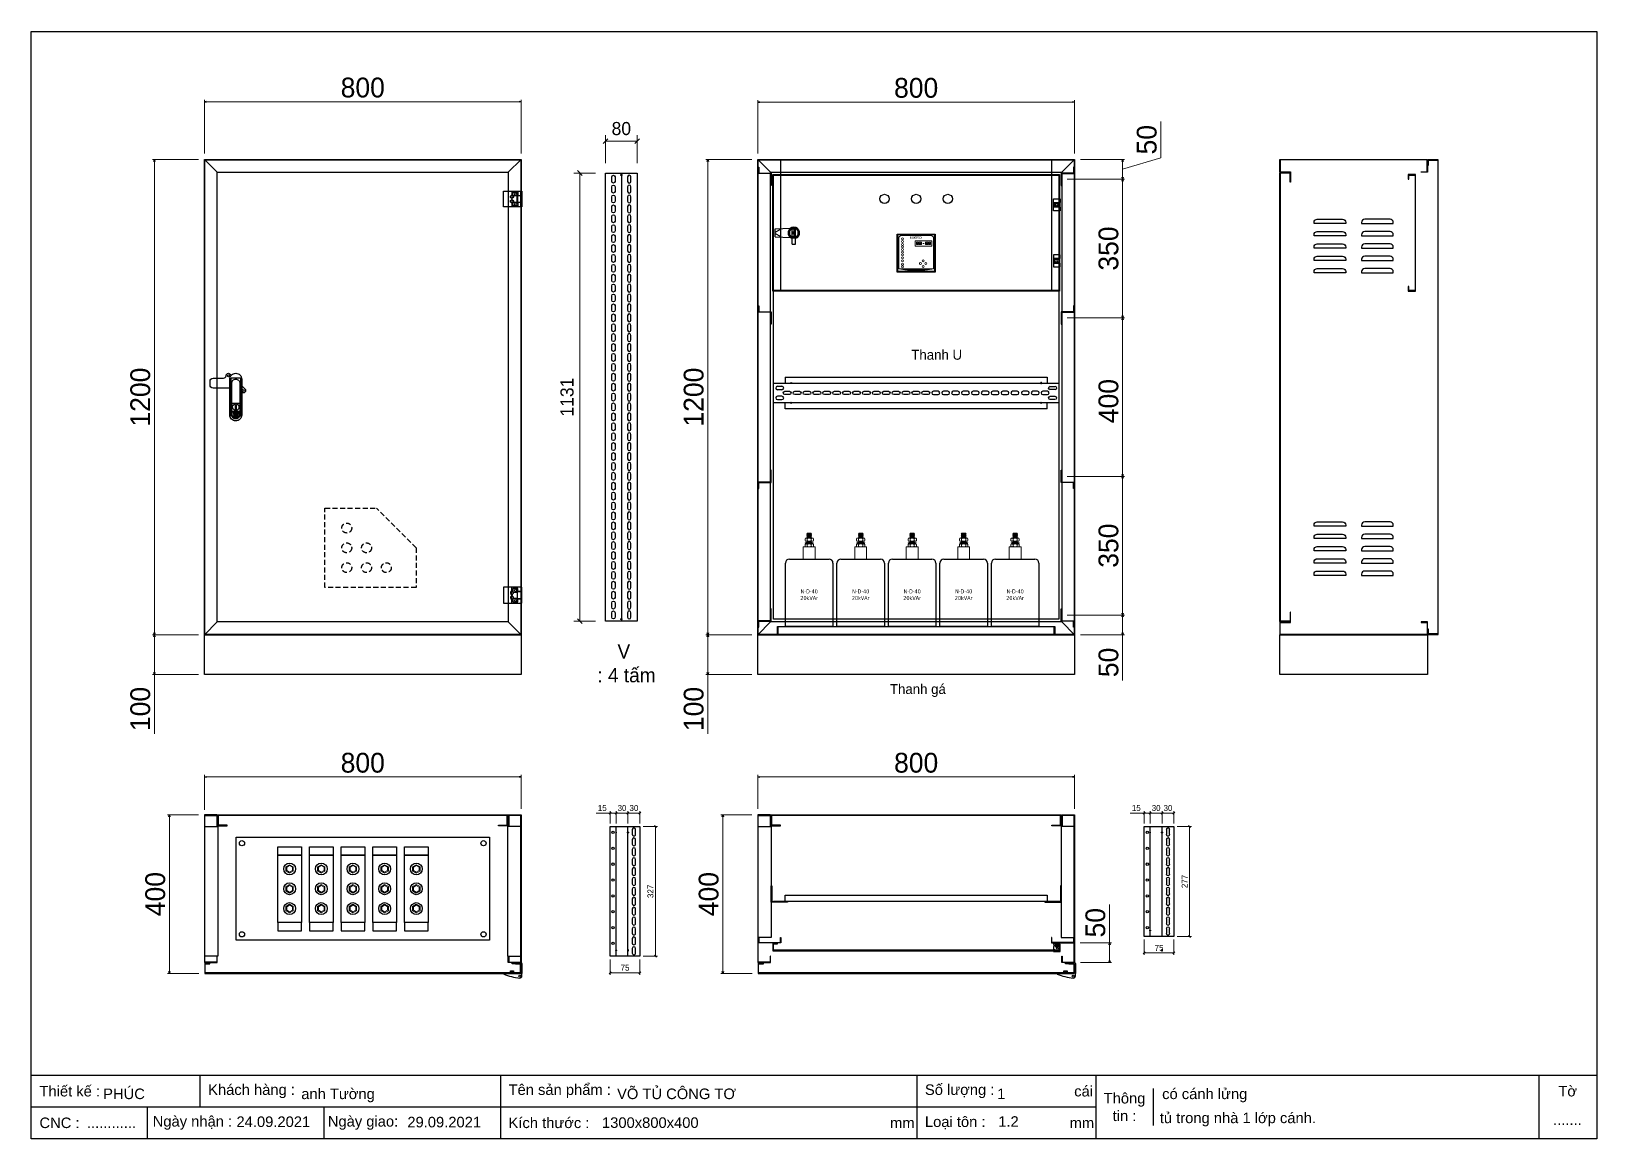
# Model space of a CAD drawing. Header units: millimetres. Extents: x 0 to 3953, y 0 to 2795.
import ezdxf

# ---------------------------------------------------------------- set-up
doc = ezdxf.new("R2010")
doc.units = ezdxf.units.MM
doc.linetypes.add('HIDDEN2', pattern=[4.7625, 3.175, -1.5875])
doc.linetypes.add('HIDDENX2', pattern=[19.05, 12.7, -6.35])
doc.layers.add('00', color=7, linetype='Continuous', lineweight=0)
for name, color, linetype in [('CNC', 7, 'Continuous'), ('DIM', 253, 'Continuous'), ('HEATER', 1, 'Continuous')]:
    doc.layers.add(name, color=color, linetype=linetype)
doc.styles.add('Arial', font='arial.ttf')
doc.dimstyles.new('CNC', dxfattribs={"dimtxt": 50, "dimasz": 5, "dimexe": 5, "dimexo": 15, "dimgap": 10, "dimtad": 1, "dimdec": 0, "dimtxsty": 'Standard', "dimblk": 'OPEN30', "dimcen": 10, "dimclrd": 5, "dimclre": 5, "dimclrt": 3, "dimazin": 3, "dimtfac": 1, "dimtdec": 0, "dimtmove": 0, "dimatfit": 3, "dimldrblk": 'ARCHTICK', "dimlwd": 9, "dimlwe": 9})
doc.dimstyles.new('Dim-15', dxfattribs={"dimtxt": 15, "dimasz": 5, "dimexe": 5, "dimexo": 8, "dimgap": 5, "dimtad": 1, "dimdec": 0, "dimtxsty": 'Standard', "dimblk": 'OBLIQUE', "dimcen": 10, "dimclrd": 5, "dimclre": 5, "dimclrt": 3, "dimazin": 3, "dimtfac": 1, "dimtdec": 0, "dimtmove": 0, "dimatfit": 3, "dimldrblk": 'OBLIQUE', "dimlwd": 9, "dimlwe": 9})
doc.dimstyles.new('Dim-33', dxfattribs={"dimtxt": 33, "dimasz": 12, "dimexe": 15, "dimexo": 25, "dimgap": 15, "dimtad": 1, "dimdec": 0, "dimtxsty": 'Standard', "dimblk": 'OBLIQUE', "dimcen": 10, "dimclrd": 5, "dimclre": 5, "dimclrt": 3, "dimazin": 3, "dimtfac": 1, "dimtdec": 0, "dimtmove": 0, "dimatfit": 3, "dimldrblk": 'OPEN30', "dimlwd": 9, "dimlwe": 9})

msp = doc.modelspace()

# ---------------------------------------------------------------- texts
at = {"color": 2, "width": 775, "attachment_point": 5}
for s, insert, char_height in [('Thanh U', (2286.4, 1978.5), 25), ('V\\P : 4 tấm', (1496.3, 1199.7), 36), ('Thanh gá', (2238.9, 1131.1), 25)]:
    msp.add_mtext(s, dxfattribs=dict(at, insert=insert, char_height=char_height))

# ---------------------------------------------------------------- blocks, each defined once
blk = doc.blocks.new('HL044-1.3-B')
h = blk.add_hatch()
h.set_pattern_fill('ANSI31', color=1, scale=0.3, style=0)
h.set_pattern_definition([(45, (-80982.31925, -42991.2648), (-0.673519209, 0.673519209), [])])
h.paths.add_polyline_path([(-15.5, 27), (-15.5, 24), (-9.5, 24), (-9.5, 27)])
at = {"color": 1}
for p, q in [((0, 0), (-43, 0)), ((-43, 0), (-43, -2)), ((-25, 6.5), (-25, 0)), ((-25, 6.5), (-19, 5.9)), ((-25, 5.5), (-19, 4.9)), ((-25, 4.5), (-19, 3.9)), ((-25, 3.5), (-19, 2.9)), ((-25, 2.5), (-19, 1.9)), ((-25, 1.5), (-19, 0.9)), ((-25, 0.5), (-19.7, 0)), ((-22, 24), (-22, 27)), ((-22, 27), (1, 27)), ((-1, 24), (-22, 24)), ((-19, 6.5), (-19, 0)), ((-15.5, 24), (-15.5, 27)), ((-9.5, 24), (-9.5, 27)), ((0, 23), (0, 0)), ((0, 7.5), (3, 7.5)), ((0, 6), (3, 6)), ((3, 25), (3, 0)), ((3, -6.5), (3, 0))]:
    blk.add_line(p, q, dxfattribs=at)
blk.add_lwpolyline([(-26, 6.5), (-18, 6.5), (-18, 0), (-26, 0)], close=True, dxfattribs=at)
blk.add_circle((-2.3, -7), 2.55, dxfattribs=at)
for centre, radius, start, end in [((-1, 23), 1, 0, 90), ((1, 25), 2, 0, 90), ((15.4, 147.7), 160.7, 248.6705, 263.5901), ((-2.5, -6.5), 5.5, 270, 0)]:
    blk.add_arc(centre, radius, start, end, dxfattribs=at)
blk = doc.blocks.new('*D1')
at = {"color": 5, "lineweight": 9, "ltscale": 3, "transparency": 16777216}
for p, q in [((437, 2486.8), (437, 2622.4)), ((442, 2617.4), (1232, 2617.4)), ((1237, 2486.8), (1237, 2622.4))]:
    blk.add_line(p, q, dxfattribs=at)
at = {"color": 0, "linetype": 'ByBlock', "lineweight": -2}
for p, q in [((437, 2617.4), (442, 2618.7)), ((442, 2616), (437, 2617.4)), ((437, 2617.4), (442, 2617.4)), ((1232, 2618.7), (1237, 2617.4)), ((1237, 2617.4), (1232, 2616)), ((1237, 2617.4), (1232, 2617.4))]:
    blk.add_line(p, q, dxfattribs=at)
at = {"layer": 'Defpoints', "color": 0, "ltscale": 3, "transparency": 16777216}
for p in [(1237, 2617.4), (437, 2471.8), (1237, 2471.8)]:
    blk.add_point(p, dxfattribs=at)
at = {"color": 3, "ltscale": 3, "transparency": 16777216, "insert": (837, 2652.9), "char_height": 50, "attachment_point": 5}
blk.add_mtext('800', dxfattribs=at)
blk = doc.blocks.new('_ArchTick')
at = {"color": 0, "const_width": 0.15}
blk.add_lwpolyline([(-0.5, -0.5), (0.5, 0.5)], dxfattribs=at)
blk = doc.blocks.new('_Open30')
at = {"color": 0, "linetype": 'ByBlock', "lineweight": -2}
for p, q in [((-1, 0.27), (0, 0)), ((0, 0), (-1, -0.27)), ((0, 0), (-1, 0))]:
    blk.add_line(p, q, dxfattribs=at)
blk = doc.blocks.new('*D2')
at = {"color": 5, "lineweight": 9, "ltscale": 3, "transparency": 16777216}
for p, q in [((422, 2471.8), (305.9, 2471.8)), ((310.9, 2466.8), (310.9, 1276.8)), ((422, 1271.8), (305.9, 1271.8))]:
    blk.add_line(p, q, dxfattribs=at)
at = {"color": 0, "linetype": 'ByBlock', "lineweight": -2}
for p, q in [((309.5, 2466.8), (310.9, 2471.8)), ((310.9, 2471.8), (312.2, 2466.8)), ((310.9, 2471.8), (310.9, 2466.8)), ((310.9, 1271.8), (309.5, 1276.8)), ((312.2, 1276.8), (310.9, 1271.8)), ((310.9, 1271.8), (310.9, 1276.8))]:
    blk.add_line(p, q, dxfattribs=at)
at = {"layer": 'Defpoints', "color": 0, "ltscale": 3, "transparency": 16777216}
for p in [(437, 2471.8), (310.9, 1271.8), (437, 1271.8)]:
    blk.add_point(p, dxfattribs=at)
at = {"color": 3, "ltscale": 3, "transparency": 16777216, "insert": (275.4, 1871.8), "char_height": 50, "attachment_point": 5, "rotation": 90}
blk.add_mtext('1200', dxfattribs=at)
blk = doc.blocks.new('*D3')
at = {"color": 5, "lineweight": 9, "ltscale": 3, "transparency": 16777216}
for p, q in [((422, 1271.8), (305.9, 1271.8)), ((310.9, 1266.8), (310.9, 1176.8)), ((422, 1171.8), (305.9, 1171.8)), ((310.9, 1171.8), (310.9, 1021.8))]:
    blk.add_line(p, q, dxfattribs=at)
at = {"color": 0, "linetype": 'ByBlock', "lineweight": -2}
for p, q in [((309.5, 1266.8), (310.9, 1271.8)), ((310.9, 1271.8), (312.2, 1266.8)), ((310.9, 1271.8), (310.9, 1266.8)), ((310.9, 1171.8), (309.5, 1176.8)), ((312.2, 1176.8), (310.9, 1171.8)), ((310.9, 1171.8), (310.9, 1176.8))]:
    blk.add_line(p, q, dxfattribs=at)
at = {"layer": 'Defpoints', "color": 0, "ltscale": 3, "transparency": 16777216}
for p in [(310.9, 1271.8), (437, 1271.8), (437, 1171.8)]:
    blk.add_point(p, dxfattribs=at)
at = {"color": 3, "ltscale": 3, "transparency": 16777216, "insert": (275.4, 1084.6), "char_height": 50, "attachment_point": 5, "rotation": 90}
blk.add_mtext('100', dxfattribs=at)
blk = doc.blocks.new('*D4')
at = {"color": 5, "lineweight": 9, "ltscale": 3, "transparency": 16777216}
for p, q in [((1834.5, 2486.8), (1834.5, 2621.6)), ((1839.5, 2616.6), (2629.5, 2616.6)), ((2634.5, 2486.8), (2634.5, 2621.6))]:
    blk.add_line(p, q, dxfattribs=at)
at = {"color": 0, "linetype": 'ByBlock', "lineweight": -2}
for p, q in [((1834.5, 2616.6), (1839.5, 2617.9)), ((1839.5, 2615.2), (1834.5, 2616.6)), ((1834.5, 2616.6), (1839.5, 2616.6)), ((2629.5, 2617.9), (2634.5, 2616.6)), ((2634.5, 2616.6), (2629.5, 2615.2)), ((2634.5, 2616.6), (2629.5, 2616.6))]:
    blk.add_line(p, q, dxfattribs=at)
at = {"layer": 'Defpoints', "color": 0, "ltscale": 3, "transparency": 16777216}
for p in [(2634.5, 2616.6), (1834.5, 2471.8), (2634.5, 2471.8)]:
    blk.add_point(p, dxfattribs=at)
at = {"color": 3, "ltscale": 3, "transparency": 16777216, "insert": (2234.5, 2652.1), "char_height": 50, "attachment_point": 5}
blk.add_mtext('800', dxfattribs=at)
blk = doc.blocks.new('*D5')
at = {"color": 5, "lineweight": 9, "ltscale": 3, "transparency": 16777216}
for p, q in [((1819.5, 2471.8), (1703.4, 2471.8)), ((1708.4, 2466.8), (1708.4, 1276.8)), ((1819.5, 1271.8), (1703.4, 1271.8))]:
    blk.add_line(p, q, dxfattribs=at)
at = {"color": 0, "linetype": 'ByBlock', "lineweight": -2}
for p, q in [((1707.1, 2466.8), (1708.4, 2471.8)), ((1708.4, 2471.8), (1709.8, 2466.8)), ((1708.4, 2471.8), (1708.4, 2466.8)), ((1708.4, 1271.8), (1707.1, 1276.8)), ((1709.8, 1276.8), (1708.4, 1271.8)), ((1708.4, 1271.8), (1708.4, 1276.8))]:
    blk.add_line(p, q, dxfattribs=at)
at = {"layer": 'Defpoints', "color": 0, "ltscale": 3, "transparency": 16777216}
for p in [(1834.5, 2471.8), (1708.4, 1271.8), (1834.5, 1271.8)]:
    blk.add_point(p, dxfattribs=at)
at = {"color": 3, "ltscale": 3, "transparency": 16777216, "insert": (1672.9, 1871.8), "char_height": 50, "attachment_point": 5, "rotation": 90}
blk.add_mtext('1200', dxfattribs=at)
blk = doc.blocks.new('*D6')
at = {"color": 5, "lineweight": 9, "ltscale": 3, "transparency": 16777216}
for p, q in [((1819.5, 1271.8), (1703.4, 1271.8)), ((1708.4, 1266.8), (1708.4, 1176.8)), ((1819.5, 1171.8), (1703.4, 1171.8)), ((1708.4, 1171.8), (1708.4, 1021.8))]:
    blk.add_line(p, q, dxfattribs=at)
at = {"color": 0, "linetype": 'ByBlock', "lineweight": -2}
for p, q in [((1707.1, 1266.8), (1708.4, 1271.8)), ((1708.4, 1271.8), (1709.8, 1266.8)), ((1708.4, 1271.8), (1708.4, 1266.8)), ((1708.4, 1171.8), (1707.1, 1176.8)), ((1709.8, 1176.8), (1708.4, 1171.8)), ((1708.4, 1171.8), (1708.4, 1176.8))]:
    blk.add_line(p, q, dxfattribs=at)
at = {"layer": 'Defpoints', "color": 0, "ltscale": 3, "transparency": 16777216}
for p in [(1708.4, 1271.8), (1834.5, 1271.8), (1834.5, 1171.8)]:
    blk.add_point(p, dxfattribs=at)
at = {"color": 3, "ltscale": 3, "transparency": 16777216, "insert": (1672.9, 1084.6), "char_height": 50, "attachment_point": 5, "rotation": 90}
blk.add_mtext('100', dxfattribs=at)
blk = doc.blocks.new('A$C59F44CEA')
at = {"lineweight": 5}
h = blk.add_hatch(dxfattribs=at)
h.set_pattern_fill('STEEL', color=6, scale=0.666667, style=0)
h.set_pattern_definition([(45, (2071.339, -1105.2871), (-1.4967094, 1.4967094), []), (45, (2071.339, -1104.2288), (-1.4967094, 1.4967094), [])])
edge = h.paths.add_edge_path()
edge.add_line((92, 8.6), (4, 8.6))
edge.add_arc((48, 216.5), 212.5, 258.0479, 281.9521)
at = {"color": 6, "lineweight": 5}
for p, q in [((49.1, 75.8), (52.4, 75.8)), ((49.1, 69.2), (49.1, 75.8)), ((49.1, 72.5), (52.4, 72.5)), ((52.4, 69.2), (49.1, 69.2)), ((52.4, 75.8), (52.4, 69.2)), ((53.8, 69.2), (53.8, 75.8)), ((53.8, 75.8), (57.1, 75.8)), ((53.8, 72.5), (57.1, 72.5)), ((57.1, 69.2), (53.8, 69.2)), ((57.1, 75.8), (57.1, 69.2)), ((58.4, 75.8), (61.8, 75.8)), ((58.4, 69.2), (58.4, 75.8)), ((58.4, 72.5), (61.8, 72.5)), ((61.8, 69.2), (58.4, 69.2)), ((61.8, 75.8), (61.8, 69.2)), ((65.1, 72.5), (68.5, 72.5)), ((71.5, 69.2), (71.5, 75.8)), ((71.5, 75.8), (74.8, 75.8)), ((71.5, 72.5), (74.8, 72.5)), ((74.8, 69.2), (71.5, 69.2)), ((74.8, 75.8), (74.8, 69.2)), ((76.2, 75.8), (79.5, 75.8)), ((76.2, 69.2), (76.2, 75.8)), ((76.2, 72.5), (79.5, 72.5)), ((79.5, 69.2), (76.2, 69.2)), ((79.5, 75.8), (79.5, 69.2)), ((80.8, 69.2), (80.8, 75.8)), ((80.8, 75.8), (84.2, 75.8)), ((80.8, 72.5), (84.2, 72.5)), ((84.2, 69.2), (80.8, 69.2)), ((84.2, 75.8), (84.2, 69.2)), ((92, 8.6), (4, 8.6))]:
    blk.add_line(p, q, dxfattribs=at)
at = {"color": 6}
blk.add_lwpolyline([(0, 96), (96, 96), (96, 0), (0, 0)], close=True, dxfattribs=at)
at = {"color": 2, "lineweight": 5, "ltscale": 0.3}
blk.add_lwpolyline([(2, 94), (94, 94), (94, 2), (2, 2)], close=True, dxfattribs=at)
at = {"color": 6, "lineweight": 5}
blk.add_lwpolyline([(4, 8.6), (4, 85.3, -0.414214), (10.7, 92), (85.3, 92, -0.414214), (92, 85.3), (92, 8.6)], format="xyb", dxfattribs=at)
blk.add_lwpolyline([(45.7, 79.2), (87.6, 79.2), (87.6, 65), (45.7, 65)], close=True, dxfattribs=at)
blk.add_lwpolyline([(45.7, 79.2), (87.6, 79.2), (87.6, 65), (45.7, 65)], close=True, dxfattribs=at)
for centre in [(13.3, 83.7), (13.3, 83.7), (13.3, 77.3), (13.3, 77.3), (13.3, 69.9), (13.3, 69.9), (13.3, 63.4), (13.3, 63.4), (13.3, 57), (13.3, 57), (13.3, 50.5), (13.3, 50.5), (13.3, 43.6), (13.3, 43.6), (13.3, 36.2), (13.3, 36.2), (13.3, 28.4), (13.3, 28.4), (13.3, 19.6), (13.3, 19.6), (13.3, 13.1), (13.3, 13.1), (58.6, 21.5), (58.6, 21.5), (65.8, 28.1), (65.8, 28.1), (65.8, 14.4), (65.8, 14.4), (72.3, 21.5), (72.3, 21.5)]:
    blk.add_circle(centre, 2.5, dxfattribs=at)
blk.add_arc((48, 216.5), 212.5, 258.0479, 281.9521, dxfattribs=at)
at = {"color": 6, "lineweight": 5, "insert": (28.9, 90.2), "char_height": 6.667, "width": 420.789, "attachment_point": 1}
blk.add_mtext('{\\f.VnArialH|b0|i0|c0|p34;\\H1x; mIKRO\\Ftxt.shx|c0;}', dxfattribs=at)
blk = doc.blocks.new('*D7')
at = {"color": 5, "lineweight": 9, "ltscale": 3, "transparency": 16777216}
for p, q in [((1834.5, 832.3), (1834.5, 918.1)), ((1839.5, 913.1), (2629.5, 913.1)), ((2634.5, 832.3), (2634.5, 918.1))]:
    blk.add_line(p, q, dxfattribs=at)
at = {"color": 0, "linetype": 'ByBlock', "lineweight": -2}
for p, q in [((1834.5, 913.1), (1839.5, 914.4)), ((1839.5, 911.7), (1834.5, 913.1)), ((1834.5, 913.1), (1839.5, 913.1)), ((2629.5, 914.4), (2634.5, 913.1)), ((2634.5, 913.1), (2629.5, 911.7)), ((2634.5, 913.1), (2629.5, 913.1))]:
    blk.add_line(p, q, dxfattribs=at)
at = {"layer": 'Defpoints', "color": 0, "ltscale": 3, "transparency": 16777216}
for p in [(2634.5, 913.1), (1834.5, 817.3), (2634.5, 817.3)]:
    blk.add_point(p, dxfattribs=at)
at = {"color": 3, "ltscale": 3, "transparency": 16777216, "insert": (2234.5, 948.6), "char_height": 50, "attachment_point": 5}
blk.add_mtext('800', dxfattribs=at)
blk = doc.blocks.new('*D8')
at = {"color": 5, "lineweight": 9, "ltscale": 3, "transparency": 16777216}
for p, q in [((1819.5, 817.3), (1741.2, 817.3)), ((1746.2, 812.3), (1746.2, 422.3)), ((1820.5, 417.3), (1741.2, 417.3))]:
    blk.add_line(p, q, dxfattribs=at)
at = {"color": 0, "linetype": 'ByBlock', "lineweight": -2}
for p, q in [((1744.9, 812.3), (1746.2, 817.3)), ((1746.2, 817.3), (1747.6, 812.3)), ((1746.2, 817.3), (1746.2, 812.3)), ((1746.2, 417.3), (1744.9, 422.3)), ((1747.6, 422.3), (1746.2, 417.3)), ((1746.2, 417.3), (1746.2, 422.3))]:
    blk.add_line(p, q, dxfattribs=at)
at = {"layer": 'Defpoints', "color": 0, "ltscale": 3, "transparency": 16777216}
for p in [(1834.5, 817.3), (1746.2, 417.3), (1835.5, 417.3)]:
    blk.add_point(p, dxfattribs=at)
at = {"color": 3, "ltscale": 3, "transparency": 16777216, "insert": (1710.7, 617.3), "char_height": 50, "attachment_point": 5, "rotation": 90}
blk.add_mtext('400', dxfattribs=at)
blk = doc.blocks.new('HL003-2-2')
at = {"color": 1}
for p, q in [((15, 21), (15, 12)), ((15, -9), (15, 0)), ((16, 12), (17, 12)), ((16, 0), (17, 0))]:
    blk.add_line(p, q, dxfattribs=at)
blk.add_lwpolyline([(17, 0), (17, -9), (0, -9), (0, 21), (17, 21), (17, 12)], dxfattribs=at)
blk.add_lwpolyline([(0, 12), (16, 12), (16, 0), (0, 0)], close=True, dxfattribs=at)
blk.add_circle((8, 6), 3, dxfattribs=at)
blk = doc.blocks.new('HL003-2-3')
h = blk.add_hatch()
h.set_pattern_fill('ANSI31', color=2, scale=0.5, style=0)
h.set_pattern_definition([(45, (8435.407, 86016.9664), (-1.122532015, 1.122532015), [])])
h.paths.add_polyline_path([(11, 10), (5, 10), (5, 0), (11, 0)])
at = {"color": 1}
for p, q in [((0, 22), (17, 22)), ((0, 20), (0, 22)), ((0, 20), (15, 20)), ((4, 18), (0, 18)), ((0, 10), (0, 18)), ((0, 10), (8, 3)), ((0, 4), (3.4, 7)), ((0, 0), (0, 4)), ((16, 0), (0, 0)), ((4, 20), (4, 18)), ((17, 3), (8, 3)), ((15, 20), (15, 3)), ((16, 3), (16, 0)), ((17, 22), (17, 3))]:
    blk.add_line(p, q, dxfattribs=at)
at = {"color": 2}
blk.add_lwpolyline([(5, 10), (11, 10), (11, 0), (5, 0)], close=True, dxfattribs=at)
at = {"color": 1}
blk.add_circle((10, 16), 3, dxfattribs=at)
blk.add_circle((10, 16), 3, dxfattribs=at)
blk = doc.blocks.new('*D9')
at = {"color": 5, "lineweight": 9, "ltscale": 3, "transparency": 16777216}
for p, q in [((2722.9, 494.3), (2722.9, 590.8)), ((2648.3, 494.3), (2727.9, 494.3)), ((2722.9, 449.3), (2722.9, 489.3)), ((2649.5, 444.3), (2727.9, 444.3))]:
    blk.add_line(p, q, dxfattribs=at)
at = {"color": 0, "linetype": 'ByBlock', "lineweight": -2}
for p, q in [((2721.5, 489.3), (2722.9, 494.3)), ((2722.9, 494.3), (2724.2, 489.3)), ((2722.9, 494.3), (2722.9, 489.3)), ((2722.9, 444.3), (2721.5, 449.3)), ((2724.2, 449.3), (2722.9, 444.3)), ((2722.9, 444.3), (2722.9, 449.3))]:
    blk.add_line(p, q, dxfattribs=at)
at = {"layer": 'Defpoints', "color": 0, "ltscale": 3, "transparency": 16777216}
for p in [(2633.3, 494.3), (2722.9, 494.3), (2634.5, 444.3)]:
    blk.add_point(p, dxfattribs=at)
at = {"color": 3, "ltscale": 3, "transparency": 16777216, "insert": (2687.3, 545.1), "char_height": 50, "attachment_point": 5, "rotation": 90}
blk.add_mtext('50', dxfattribs=at)
blk = doc.blocks.new('*D10')
at = {"color": 5, "lineweight": 9, "ltscale": 3, "transparency": 16777216}
for p, q in [((437, 830.3), (437, 918.1)), ((442, 913.1), (1232, 913.1)), ((1237, 832.3), (1237, 918.1))]:
    blk.add_line(p, q, dxfattribs=at)
at = {"color": 0, "linetype": 'ByBlock', "lineweight": -2}
for p, q in [((437, 913.1), (442, 914.4)), ((442, 911.7), (437, 913.1)), ((437, 913.1), (442, 913.1)), ((1232, 914.4), (1237, 913.1)), ((1237, 913.1), (1232, 911.7)), ((1237, 913.1), (1232, 913.1))]:
    blk.add_line(p, q, dxfattribs=at)
at = {"layer": 'Defpoints', "color": 0, "ltscale": 3, "transparency": 16777216}
for p in [(1237, 913.1), (437, 815.3), (1237, 817.3)]:
    blk.add_point(p, dxfattribs=at)
at = {"color": 3, "ltscale": 3, "transparency": 16777216, "insert": (837, 948.6), "char_height": 50, "attachment_point": 5}
blk.add_mtext('800', dxfattribs=at)
blk = doc.blocks.new('*D11')
at = {"color": 5, "lineweight": 9, "ltscale": 3, "transparency": 16777216}
for p, q in [((422, 817.3), (343.7, 817.3)), ((348.7, 812.3), (348.7, 422.3)), ((423, 417.3), (343.7, 417.3))]:
    blk.add_line(p, q, dxfattribs=at)
at = {"color": 0, "linetype": 'ByBlock', "lineweight": -2}
for p, q in [((347.4, 812.3), (348.7, 817.3)), ((348.7, 817.3), (350, 812.3)), ((348.7, 817.3), (348.7, 812.3)), ((348.7, 417.3), (347.4, 422.3)), ((350, 422.3), (348.7, 417.3)), ((348.7, 417.3), (348.7, 422.3))]:
    blk.add_line(p, q, dxfattribs=at)
at = {"layer": 'Defpoints', "color": 0, "ltscale": 3, "transparency": 16777216}
for p in [(437, 817.3), (348.7, 417.3), (438, 417.3)]:
    blk.add_point(p, dxfattribs=at)
at = {"color": 3, "ltscale": 3, "transparency": 16777216, "insert": (313.2, 617.3), "char_height": 50, "attachment_point": 5, "rotation": 90}
blk.add_mtext('400', dxfattribs=at)
blk = doc.blocks.new('A$C6D805BE1')
at = {"lineweight": 5}
h = blk.add_hatch(dxfattribs=at)
h.set_pattern_fill('ANSI31', color=74, scale=20, style=0)
h.set_pattern_definition([(45, (-1014.0405, -765.758), (-1.767767, 1.767767), [])])
h.paths.add_polyline_path([(69.6, 211), (67.8, 211.5), (65.5, 211.5), (52.3, 211.5), (50.3, 211, 0.727937), (50.3, 210), (52.3, 209.5), (54.5, 209.5), (67.8, 209.5), (69.6, 210, 1)])
at = {"color": 74, "lineweight": 5}
for p, q in [((75, 200.5), (45, 200.5)), ((45, 200.5), (45, 170)), ((45, 200.5), (45, 170)), ((45, 200.5), (45, 170)), ((49.5, 202.4), (49.5, 206.6)), ((52.3, 211.5), (50.4, 211)), ((52.3, 209.5), (50.4, 210)), ((52.3, 211.5), (67.8, 211.5)), ((52.3, 211.5), (54.5, 211.5)), ((67.8, 209.5), (52.3, 209.5)), ((54.5, 209.5), (52.3, 209.5)), ((55, 233), (54, 234)), ((55, 231), (54, 232)), ((55, 229), (54, 230)), ((55, 229), (54, 230)), ((55, 227), (54, 228)), ((55, 227), (54, 228)), ((55, 225), (54, 226)), ((55, 223), (54, 224)), ((55, 212.5), (54, 213.5)), ((54, 211.5), (54, 211.5)), ((54, 211.5), (54, 211.5)), ((55, 208.5), (54, 209.5)), ((65, 233), (55, 233)), ((65, 231), (55, 231)), ((65, 229), (55, 229)), ((65, 229), (55, 229)), ((65, 227), (55, 227)), ((65, 227), (55, 227)), ((65, 225), (55, 225)), ((65, 223), (55, 223)), ((55, 214.5), (55, 214.9)), ((65, 214.5), (55, 214.5)), ((65, 212.5), (55, 212.5)), ((55, 208.5), (55, 206.8)), ((65, 208.5), (55, 208.5)), ((65, 208.5), (55, 208.5)), ((55, 202.2), (55, 200.5)), ((65, 233), (66, 234)), ((65, 231), (66, 232)), ((65, 229), (66, 230)), ((65, 229), (66, 230)), ((65, 227), (66, 228)), ((65, 227), (66, 228)), ((65, 225), (66, 226)), ((65, 223), (66, 224)), ((65, 214.5), (65, 214.9)), ((65, 212.5), (66, 213.5)), ((65, 208.5), (66, 209.5)), ((65, 208.5), (66, 209.5)), ((65, 208.5), (65, 206.8)), ((65, 202.2), (65, 200.5)), ((67.8, 211.5), (65.5, 211.5)), ((67.8, 209.5), (65.5, 209.5)), ((66, 211.5), (66, 211.5)), ((66, 211.5), (66, 211.5)), ((69.6, 211), (67.8, 211.5)), ((69.6, 210), (67.8, 209.5)), ((70.5, 202.4), (70.5, 206.6)), ((75, 170), (75, 200.5)), ((75, 170), (75, 200.5)), ((75, 170), (75, 200.5)), ((75, 170), (75, 198.5)), ((75, 170), (75, 198.5)), ((75, 170), (75, 198.5)), ((60, 170), (75, 170)), ((60, 170), (75, 170)), ((60, 170), (75, 170))]:
    blk.add_line(p, q, dxfattribs=at)
at = {"color": 74}
for p, q in [((0, 0), (0, 160)), ((10, 170), (110, 170)), ((10, 170), (110, 170)), ((120, 160), (120, 0)), ((120, 0), (0, 0))]:
    blk.add_line(p, q, dxfattribs=at)
at = {"color": 74, "lineweight": 5}
for centre, start, end in [((50.5, 210.5), 102.246, 257.754), ((69.6, 210.5), 270, 90)]:
    blk.add_arc(centre, 0.5, start, end, dxfattribs=at)
at = {"color": 74}
for centre, start, end in [((10, 160), 90, 180), ((110, 160), 0, 90)]:
    blk.add_arc(centre, 10, start, end, dxfattribs=at)
at = {"layer": '00', "color": 74, "lineweight": 5}
for p, q in [((49.5, 221.1), (49.5, 216.8)), ((49.5, 206.6), (49.5, 202.4)), ((49.5, 202.4), (49.5, 206.6)), ((52, 222.9), (66, 222.9)), ((68, 222.9), (52, 222.9)), ((68, 214.9), (52, 214.9)), ((68, 208.5), (52, 208.5)), ((52, 208.5), (66, 208.5)), ((68, 200.5), (52, 200.5)), ((68, 200.5), (52, 200.5)), ((54, 234), (55, 235)), ((54, 232), (55, 233)), ((54, 230), (55, 231)), ((54, 230), (55, 231)), ((54, 228), (55, 229)), ((54, 228), (55, 229)), ((54, 226), (55, 227)), ((54, 224), (55, 225)), ((54, 213.5), (55, 214.5)), ((54, 211.5), (55, 212.5)), ((54, 211.5), (55, 212.5)), ((54, 200.5), (66, 200.5)), ((54.8, 216.8), (54.8, 221.1)), ((54.8, 202.4), (54.8, 206.6)), ((55, 235), (65, 235)), ((55, 233), (65, 233)), ((55, 231), (65, 231)), ((55, 231), (65, 231)), ((55, 229), (65, 229)), ((55, 229), (65, 229)), ((55, 227), (65, 227)), ((55, 225), (65, 225)), ((55, 214.5), (65, 214.5)), ((55, 212.5), (65, 212.5)), ((55, 212.5), (65, 212.5)), ((55, 208.5), (65, 208.5)), ((66, 234), (65, 235)), ((66, 232), (65, 233)), ((66, 230), (65, 231)), ((66, 230), (65, 231)), ((66, 228), (65, 229)), ((66, 228), (65, 229)), ((66, 226), (65, 227)), ((66, 224), (65, 225)), ((66, 213.5), (65, 214.5)), ((66, 211.5), (65, 212.5)), ((66, 211.5), (65, 212.5)), ((65.3, 216.8), (65.3, 221.1)), ((65.3, 202.4), (65.3, 206.6)), ((66, 222.9), (66, 224)), ((70.5, 221.1), (70.5, 216.8)), ((70.5, 206.6), (70.5, 202.4)), ((70.5, 202.4), (70.5, 206.6))]:
    blk.add_line(p, q, dxfattribs=at)
for centre, radius, start, end in [((52.1, 220.2), 2.77, 18.8098, 161.1902), ((52.1, 217.7), 2.77, 198.8098, 341.1902), ((52.1, 205.7), 2.77, 18.8098, 161.1902), ((52.1, 203.3), 2.77, 198.8098, 341.1902), ((52.1, 203.3), 2.77, 198.8098, 341.1902), ((60, 214.6), 8.28, 50.6699, 129.3301), ((60, 223.2), 8.28, 230.6699, 309.3301), ((60, 200.2), 8.28, 50.6699, 129.3301), ((60, 208.8), 8.28, 230.6699, 309.3301), ((60, 208.8), 8.28, 230.6699, 309.3301), ((67.9, 220.2), 2.77, 18.8098, 161.1902), ((67.9, 217.7), 2.77, 198.8098, 341.1902), ((67.9, 205.7), 2.77, 18.8098, 161.1902), ((67.9, 203.3), 2.77, 198.8098, 341.1902), ((67.9, 203.3), 2.77, 198.8098, 341.1902)]:
    blk.add_arc(centre, radius, start, end, dxfattribs=at)
at = {"color": 74, "insert": (60, 80), "char_height": 10, "width": 200, "attachment_point": 5}
blk.add_mtext('{\\fTahoma|b0|i0|c0|p34;N-D-40\\P20kVAr}', dxfattribs=at)
blk = doc.blocks.new('*D12')
at = {"color": 5, "lineweight": 9, "ltscale": 3, "transparency": 16777216}
for p, q in [((2615.9, 1321.8), (2761, 1321.8)), ((2756, 1316.8), (2756, 1276.8)), ((2649.5, 1271.8), (2761, 1271.8)), ((2756, 1271.8), (2756, 1156.4))]:
    blk.add_line(p, q, dxfattribs=at)
at = {"color": 0, "linetype": 'ByBlock', "lineweight": -2}
for p, q in [((2754.6, 1316.8), (2756, 1321.8)), ((2756, 1321.8), (2757.3, 1316.8)), ((2756, 1321.8), (2756, 1316.8)), ((2756, 1271.8), (2754.6, 1276.8)), ((2757.3, 1276.8), (2756, 1271.8)), ((2756, 1271.8), (2756, 1276.8))]:
    blk.add_line(p, q, dxfattribs=at)
at = {"layer": 'Defpoints', "color": 0, "ltscale": 3, "transparency": 16777216}
for p in [(2600.9, 1321.8), (2756, 1321.8), (2634.5, 1271.8)]:
    blk.add_point(p, dxfattribs=at)
at = {"color": 3, "ltscale": 3, "transparency": 16777216, "insert": (2720.4, 1202.1), "char_height": 50, "attachment_point": 5, "rotation": 90}
blk.add_mtext('50', dxfattribs=at)
blk = doc.blocks.new('*D13')
at = {"color": 5, "lineweight": 9, "ltscale": 3, "transparency": 16777216}
for p, q in [((2615.9, 1671.8), (2761, 1671.8)), ((2756, 1326.8), (2756, 1666.8)), ((2615.9, 1321.8), (2761, 1321.8))]:
    blk.add_line(p, q, dxfattribs=at)
at = {"color": 0, "linetype": 'ByBlock', "lineweight": -2}
for p, q in [((2754.6, 1666.8), (2756, 1671.8)), ((2756, 1671.8), (2757.3, 1666.8)), ((2756, 1671.8), (2756, 1666.8)), ((2756, 1321.8), (2754.6, 1326.8)), ((2757.3, 1326.8), (2756, 1321.8)), ((2756, 1321.8), (2756, 1326.8))]:
    blk.add_line(p, q, dxfattribs=at)
at = {"layer": 'Defpoints', "color": 0, "ltscale": 3, "transparency": 16777216}
for p in [(2600.9, 1671.8), (2756, 1671.8), (2600.9, 1321.8)]:
    blk.add_point(p, dxfattribs=at)
at = {"color": 3, "ltscale": 3, "transparency": 16777216, "insert": (2720.4, 1496.8), "char_height": 50, "attachment_point": 5, "rotation": 90}
blk.add_mtext('350', dxfattribs=at)
blk = doc.blocks.new('*D14')
at = {"color": 5, "lineweight": 9, "ltscale": 3, "transparency": 16777216}
for p, q in [((2615.9, 2071.8), (2761, 2071.8)), ((2756, 1676.8), (2756, 2066.8)), ((2615.9, 1671.8), (2761, 1671.8))]:
    blk.add_line(p, q, dxfattribs=at)
at = {"color": 0, "linetype": 'ByBlock', "lineweight": -2}
for p, q in [((2754.6, 2066.8), (2756, 2071.8)), ((2756, 2071.8), (2757.3, 2066.8)), ((2756, 2071.8), (2756, 2066.8)), ((2756, 1671.8), (2754.6, 1676.8)), ((2757.3, 1676.8), (2756, 1671.8)), ((2756, 1671.8), (2756, 1676.8))]:
    blk.add_line(p, q, dxfattribs=at)
at = {"layer": 'Defpoints', "color": 0, "ltscale": 3, "transparency": 16777216}
for p in [(2600.9, 2071.8), (2756, 2071.8), (2600.9, 1671.8)]:
    blk.add_point(p, dxfattribs=at)
at = {"color": 3, "ltscale": 3, "transparency": 16777216, "insert": (2720.4, 1861.7), "char_height": 50, "attachment_point": 5, "rotation": 90}
blk.add_mtext('400', dxfattribs=at)
blk = doc.blocks.new('*D15')
at = {"color": 5, "lineweight": 9, "ltscale": 3, "transparency": 16777216}
for p, q in [((2615.9, 2421.8), (2761, 2421.8)), ((2756, 2076.8), (2756, 2416.8)), ((2615.9, 2071.8), (2761, 2071.8))]:
    blk.add_line(p, q, dxfattribs=at)
at = {"color": 0, "linetype": 'ByBlock', "lineweight": -2}
for p, q in [((2754.6, 2416.8), (2756, 2421.8)), ((2756, 2421.8), (2757.3, 2416.8)), ((2756, 2421.8), (2756, 2416.8)), ((2756, 2071.8), (2754.6, 2076.8)), ((2757.3, 2076.8), (2756, 2071.8)), ((2756, 2071.8), (2756, 2076.8))]:
    blk.add_line(p, q, dxfattribs=at)
at = {"layer": 'Defpoints', "color": 0, "ltscale": 3, "transparency": 16777216}
for p in [(2600.9, 2421.8), (2756, 2421.8), (2600.9, 2071.8)]:
    blk.add_point(p, dxfattribs=at)
at = {"color": 3, "ltscale": 3, "transparency": 16777216, "insert": (2720.4, 2246.8), "char_height": 50, "attachment_point": 5, "rotation": 90}
blk.add_mtext('350', dxfattribs=at)
blk = doc.blocks.new('*D16')
at = {"color": 5, "lineweight": 9, "ltscale": 3, "transparency": 16777216}
for p, q in [((2852.6, 2475.8), (2852.6, 2567.2)), ((2649.5, 2471.8), (2761, 2471.8)), ((2756, 2446.8), (2852.6, 2475.8)), ((2756, 2426.8), (2756, 2466.8)), ((2615.9, 2421.8), (2761, 2421.8))]:
    blk.add_line(p, q, dxfattribs=at)
at = {"color": 0, "linetype": 'ByBlock', "lineweight": -2}
for p, q in [((2754.6, 2466.8), (2756, 2471.8)), ((2756, 2471.8), (2757.3, 2466.8)), ((2756, 2471.8), (2756, 2466.8)), ((2756, 2421.8), (2754.6, 2426.8)), ((2757.3, 2426.8), (2756, 2421.8)), ((2756, 2421.8), (2756, 2426.8))]:
    blk.add_line(p, q, dxfattribs=at)
at = {"layer": 'Defpoints', "color": 0, "ltscale": 3, "transparency": 16777216}
for p in [(2634.5, 2471.8), (2756, 2471.8), (2600.9, 2421.8)]:
    blk.add_point(p, dxfattribs=at)
at = {"color": 3, "ltscale": 3, "transparency": 16777216, "insert": (2817, 2521.5), "char_height": 50, "attachment_point": 5, "rotation": 90}
blk.add_mtext('50', dxfattribs=at)
blk = doc.blocks.new('*D17')
at = {"color": 0, "linetype": 'ByBlock', "lineweight": -2}
for p, q in [((1456, 2523.7), (1444, 2511.7)), ((1524, 2511.7), (1536, 2523.7))]:
    blk.add_line(p, q, dxfattribs=at)
at = {"layer": 'Defpoints', "color": 0, "ltscale": 3, "transparency": 16777216}
for p in [(1530, 2517.7), (1450, 2437.4), (1530, 2437.4)]:
    blk.add_point(p, dxfattribs=at)
at = {"layer": 'DIM', "color": 5, "lineweight": 9, "ltscale": 3, "transparency": 16777216}
for p, q in [((1450, 2462.4), (1450, 2532.7)), ((1530, 2462.4), (1530, 2532.7)), ((1450, 2517.7), (1530, 2517.7))]:
    blk.add_line(p, q, dxfattribs=at)
at = {"layer": 'DIM', "color": 3, "ltscale": 3, "transparency": 16777216, "insert": (1490, 2549.5), "char_height": 33, "attachment_point": 5}
blk.add_mtext('80', dxfattribs=at)
blk = doc.blocks.new('_Oblique')
at = {"color": 0, "linetype": 'ByBlock', "lineweight": -2}
blk.add_line((-0.5, -0.5), (0.5, 0.5), dxfattribs=at)
blk = doc.blocks.new('*D18')
at = {"color": 0, "linetype": 'ByBlock', "lineweight": -2}
for p, q in [((1390.9, 2431.4), (1378.9, 2443.4)), ((1378.9, 1312.2), (1390.9, 1300.2))]:
    blk.add_line(p, q, dxfattribs=at)
at = {"layer": 'Defpoints', "color": 0, "ltscale": 3, "transparency": 16777216}
for p in [(1450, 2437.4), (1384.9, 1306.2), (1450, 1306.2)]:
    blk.add_point(p, dxfattribs=at)
at = {"layer": 'DIM', "color": 5, "lineweight": 9, "ltscale": 3, "transparency": 16777216}
for p, q in [((1425, 2437.4), (1369.9, 2437.4)), ((1384.9, 2437.4), (1384.9, 1306.2)), ((1425, 1306.2), (1369.9, 1306.2))]:
    blk.add_line(p, q, dxfattribs=at)
at = {"layer": 'DIM', "color": 3, "ltscale": 3, "transparency": 16777216, "insert": (1353, 1871.8), "char_height": 33, "attachment_point": 5, "rotation": 90}
blk.add_mtext('1131', dxfattribs=at)
blk = doc.blocks.new('AB301-2-1')
at = {"linetype": 'Continuous'}
h = blk.add_hatch(dxfattribs=at)
h.set_pattern_fill('ACAD_ISO09W100', color=1, scale=0.2)
h.set_pattern_definition([(0, (-368.0181, 398.3814), (0, 1), [4.8, -0.6, 1.2, -0.6, 1.2, -0.6])])
h.paths.add_polyline_path([(-4.1, -88.5, 0.118404), (0, -89.5, 0.118404), (4.1, -88.5), (7, -72), (-7, -72)])
at = {"color": 1, "linetype": 'Continuous'}
for p, q in [((-10, -50.5), (10, -50.5)), ((-7, -72), (7, -72)), ((-7, -72), (-4.1, -88.5)), ((7, -72), (4.1, -88.5))]:
    blk.add_line(p, q, dxfattribs=at)
for points in [[(-15, -12.5), (-57.5, -12.5, -0.414214), (-65, -5), (-65, 5, -0.414214), (-57.5, 12.5), (-30.7, 12.5, 0.414214), (-24.7, 18.5), (-24.7, 18.7)], [(-24.7, 18.7, -0.198912), (-23, 23), (-23, 23, -0.414214), (-14.5, 23), (-11.3, 19.8)], [(15, -6.5), (23, -14.5, -0.414214), (23, -23), (23, -23, -0.381561), (15, -23.4, -0.381561)]]:
    blk.add_lwpolyline(points, format="xyb", dxfattribs=at)
for points in [[(0, 25), (0, 25, -0.414214), (15, 10), (15, -80.5, -0.414214), (0, -95.5), (0, -95.5, -0.414214), (-15, -80.5), (-15, 10, -0.414214)], [(0, 10, -0.414214), (10, 0), (10, -80.5, -0.414214), (0, -90.5, -0.414214), (-10, -80.5), (-10, 0, -0.414214)], [(9, -72.5), (9, -80.5, -0.414214), (0, -89.5, -0.414214), (-9, -80.5), (-9, -72.5, -0.414214), (-7, -70.5), (7, -70.5, -0.414214)]]:
    blk.add_lwpolyline(points, format="xyb", close=True, dxfattribs=at)
at = {"color": 2, "linetype": 'Continuous'}
blk.add_lwpolyline([(-12, 13.3), (12, 13.3), (12, -83.7), (-12, -83.7)], close=True, dxfattribs=at)
at = {"color": 1, "linetype": 'Continuous'}
blk.add_lwpolyline([(-1, -55.5), (1, -55.5), (1, -65.5), (-1, -65.5)], close=True, dxfattribs=at)
for centre, radius in [((-18.7, 18.7), 2.5), ((18.7, -18.7), 2.5), ((0, -60.5), 8)]:
    blk.add_circle(centre, radius, dxfattribs=at)
blk = doc.blocks.new('SDGFGHGHG')
at = {"layer": 'HEATER'}
for p, q in [((860935.9, 570742), (860935.9, 570784.3)), ((860944.9, 570742), (860944.9, 570784.3)), ((860892.9, 570780.5), (860931.6, 570782)), ((860892.9, 570760.5), (860892.9, 570780.5)), ((860892.9, 570771.9), (860906.3, 570778.7)), ((860892.9, 570769.1), (860906.3, 570762.4)), ((860892.9, 570760.5), (860931.6, 570759.1)), ((860937.5, 570771.3), (860939.5, 570771.3)), ((860937.5, 570769.8), (860939.5, 570769.8)), ((860939.5, 570773.5), (860939.5, 570771.3)), ((860939.5, 570769.8), (860939.5, 570767.6)), ((860941.3, 570773.5), (860941.3, 570771.3)), ((860941.3, 570771.3), (860943.4, 570771.3)), ((860941.3, 570769.8), (860941.3, 570767.6)), ((860941.3, 570769.8), (860943.4, 570769.8)), ((860935.9, 570742), (860944.9, 570742))]:
    blk.add_line(p, q, dxfattribs=at)
blk.add_circle((860940.4, 570770.5), 3.08, dxfattribs=at)
blk.add_arc((860940.4, 570770.5), 14.5, 288.08, 251.92, dxfattribs=at)
blk = doc.blocks.new('SĐFHGGH')
at = {"layer": 'HEATER'}
for points in [[(860928.8, 570702.4), (860927.4, 570702.4), (860927.4, 570708.4), (860928.8, 570708.4)], [(860943.4, 570717), (860943.4, 570718.4), (860937.4, 570718.4), (860937.4, 570717)], [(860952.1, 570702.4), (860953.4, 570702.4), (860953.4, 570708.4), (860952.1, 570708.4)], [(860943.4, 570693.8), (860943.4, 570692.4), (860937.4, 570692.4), (860937.4, 570693.8)]]:
    blk.add_lwpolyline(points, dxfattribs=at)
for start, end in [(104.4775, 165.5225), (14.4775, 75.5225), (194.4775, 255.5225), (284.4775, 345.5225)]:
    blk.add_arc((860940.4, 570705.4), 12, start, end, dxfattribs=at)
blk = doc.blocks.new('MS722')
for name, p in [('SDGFGHGHG', (-860940.4, -570770.5)), ('SĐFHGGH', (-860940.4, -570705.4))]:
    blk.add_blockref(name, p)
blk = doc.blocks.new('HL044-1.3-C')
at = {"color": 1, "linetype": 'HIDDEN2', "ltscale": 0.5}
for p, q in [((-25, 40), (-25, 0)), ((-3, 0), (-3, 40))]:
    blk.add_line(p, q, dxfattribs=at)
at = {"color": 1}
for p, q in [((-12, 29), (0, 29)), ((-12, 11), (-12, 29)), ((0, 11), (-12, 11)), ((-11, 28.5), (0, 28.5)), ((-11, 28.5), (-11, 11.5)), ((0, 11.5), (-11, 11.5))]:
    blk.add_line(p, q, dxfattribs=at)
blk.add_lwpolyline([(-46, 40), (0, 40), (0, 0), (-46, 0)], close=True, dxfattribs=at)
at = {"color": 1, "linetype": 'HIDDEN2', "ltscale": 0.5}
for centre, radius in [((-25, 26), 4), ((-25, 14), 4), ((-15.5, 32.5), 3), ((-15.5, 7.5), 3)]:
    blk.add_circle(centre, radius, dxfattribs=at)
blk = doc.blocks.new('ga tai lieu')
at = {"color": 7, "linetype": 'HIDDENX2'}
for p, q in [((0, 0), (0, 200)), ((0, 200), (130, 200)), ((230, 100), (130, 200)), ((230, 100), (230, 0)), ((230, 0), (0, 0))]:
    blk.add_line(p, q, dxfattribs=at)
for centre in [(55, 150), (55, 100), (105, 100), (55, 50), (105, 50), (155, 50)]:
    blk.add_circle(centre, 12.5, dxfattribs=at)
blk = doc.blocks.new('KHUNG CHUẨN')
at = {"color": 7}
for p, q in [((19889.2, -28535.2), (16919.2, -28535.2)), ((17239.2, -28535.2), (17239.2, -28595.2)), ((17809.2, -28535.2), (17809.2, -28655.2)), ((18599.2, -28535.2), (18599.2, -28655.2)), ((18939.2, -28535.2), (18939.2, -28655.2)), ((19779.2, -28535.2), (19779.2, -28655.2)), ((19047.6, -28560.2), (19047.6, -28630.2)), ((18939.2, -28595.2), (16919.2, -28595.2)), ((17139.2, -28595.2), (17139.2, -28655.2)), ((17474.2, -28595.2), (17474.2, -28655.2))]:
    blk.add_line(p, q, dxfattribs=at)
blk.add_lwpolyline([(16919.2, -26555.2), (19889.2, -26555.2), (19889.2, -28655.2), (16919.2, -28655.2)], close=True, dxfattribs=at)
at = {"color": 2, "char_height": 20, "style": 'Arial'}
for s, insert, width, attachment_point in [('  Thiết kế :', (16919.2, -28565.2), 917.634, 4), ('  Khách hàng :', (17239.2, -28565.2), 917.634, 4), ('  Tên sản phẩm :', (17809.2, -28565.2), 917.634, 4), ('  Số lượng :', (18599.2, -28565.2), 917.634, 4), ('cái', (18897.9, -28565.2), 63.517, 4), ('Thông\\Ptin :', (18993.4, -28595.2), 108.311, 5), ('Tờ', (19834.2, -28565.2), 110, 5), ('  CNC :', (16919.2, -28625.2), 917.634, 4), ('  Ngày nhận :', (17134, -28625.2), 556.651, 4), ('  Ngày giao:', (17466.3, -28625.2), 556.651, 4), ('  Kích thước :', (17809.2, -28625.2), 917.634, 4), ('mm', (18548.6, -28625.2), 73.831, 4), ('  Loại tôn :', (18599.2, -28625.2), 917.634, 4), ('mm', (18889.2, -28625.2), 917.634, 4)]:
    blk.add_mtext(s, dxfattribs=dict(at, insert=insert, width=width, attachment_point=attachment_point))
at = {"color": 3, "style": 'Arial'}
for tag, p in [('#01', (17055.6, -28580.1)), ('#02', (17431.4, -28580.1)), ('#03', (18030.6, -28580.1)), ('#08', (18751.7, -28580.1)), ('#10', (19064.8, -28580.1)), ('#04', (17024.8, -28634.6)), ('#05', (17308.5, -28633)), ('#06', (17632.7, -28633.7)), ('#07', (18002, -28634.7)), ('#09', (18753.8, -28632.6)), ('#11', (19060.3, -28625.7)), ('#12', (19806.5, -28628.9))]:
    blk.add_attdef(tag, p, '', height=20, dxfattribs=at)
blk = doc.blocks.new('*D19')
at = {"color": 0, "linetype": 'ByBlock', "lineweight": -2}
for p, q in [((1578.8, 785.4), (1573.8, 790.4)), ((1573.8, 463), (1578.8, 458))]:
    blk.add_line(p, q, dxfattribs=at)
at = {"layer": 'Defpoints', "color": 0, "transparency": 16777216}
for p in [(1536.8, 787.9), (1536.8, 460.5), (1576.3, 460.5)]:
    blk.add_point(p, dxfattribs=at)
at = {"layer": 'DIM', "color": 5, "lineweight": 9, "transparency": 16777216}
for p, q in [((1544.8, 787.9), (1581.3, 787.9)), ((1576.3, 787.9), (1576.3, 460.5)), ((1544.8, 460.5), (1581.3, 460.5))]:
    blk.add_line(p, q, dxfattribs=at)
at = {"layer": 'DIM', "color": 3, "transparency": 16777216, "insert": (1563.6, 624.2), "char_height": 15, "attachment_point": 5, "rotation": 90}
blk.add_mtext('327', dxfattribs=at)
blk = doc.blocks.new('*D20')
at = {"color": 0, "linetype": 'ByBlock', "lineweight": -2}
for p, q in [((1464.3, 421.2), (1459.3, 416.2)), ((1534.3, 416.2), (1539.3, 421.2))]:
    blk.add_line(p, q, dxfattribs=at)
at = {"layer": 'Defpoints', "color": 0, "transparency": 16777216}
for p in [(1461.8, 460.5), (1536.8, 460.5), (1536.8, 418.7)]:
    blk.add_point(p, dxfattribs=at)
at = {"layer": 'DIM', "color": 5, "lineweight": 9, "transparency": 16777216}
for p, q in [((1461.8, 452.5), (1461.8, 413.7)), ((1536.8, 452.5), (1536.8, 413.7)), ((1461.8, 418.7), (1536.8, 418.7))]:
    blk.add_line(p, q, dxfattribs=at)
at = {"layer": 'DIM', "color": 3, "transparency": 16777216, "insert": (1499.3, 431.4), "char_height": 15, "attachment_point": 5}
blk.add_mtext('75', dxfattribs=at)
blk = doc.blocks.new('*D21')
at = {"color": 0, "linetype": 'ByBlock', "lineweight": -2}
for p, q in [((1479.3, 824.4), (1474.3, 819.4)), ((1504.3, 819.4), (1509.3, 824.4))]:
    blk.add_line(p, q, dxfattribs=at)
at = {"layer": 'Defpoints', "color": 0, "transparency": 16777216}
for p in [(1506.8, 821.9), (1476.8, 787.9), (1506.8, 787.9)]:
    blk.add_point(p, dxfattribs=at)
at = {"layer": 'DIM', "color": 5, "lineweight": 9, "transparency": 16777216}
for p, q in [((1476.8, 795.9), (1476.8, 826.9)), ((1476.8, 821.9), (1506.8, 821.9)), ((1506.8, 795.9), (1506.8, 826.9))]:
    blk.add_line(p, q, dxfattribs=at)
at = {"layer": 'DIM', "color": 3, "transparency": 16777216, "insert": (1491.8, 834.6), "char_height": 15, "attachment_point": 5}
blk.add_mtext('30', dxfattribs=at)
blk = doc.blocks.new('*D22')
at = {"color": 0, "linetype": 'ByBlock', "lineweight": -2}
for p, q in [((1509.3, 824.4), (1504.3, 819.4)), ((1534.3, 819.4), (1539.3, 824.4))]:
    blk.add_line(p, q, dxfattribs=at)
at = {"layer": 'Defpoints', "color": 0, "transparency": 16777216}
for p in [(1536.8, 821.9), (1506.8, 787.9), (1536.8, 787.9)]:
    blk.add_point(p, dxfattribs=at)
at = {"layer": 'DIM', "color": 5, "lineweight": 9, "transparency": 16777216}
for p, q in [((1506.8, 795.9), (1506.8, 826.9)), ((1506.8, 821.9), (1536.8, 821.9)), ((1536.8, 795.9), (1536.8, 826.9))]:
    blk.add_line(p, q, dxfattribs=at)
at = {"layer": 'DIM', "color": 3, "transparency": 16777216, "insert": (1521.8, 834.6), "char_height": 15, "attachment_point": 5}
blk.add_mtext('30', dxfattribs=at)
blk = doc.blocks.new('*D23')
at = {"color": 0, "linetype": 'ByBlock', "lineweight": -2}
for p, q in [((1464.3, 824.4), (1459.3, 819.4)), ((1474.3, 819.4), (1479.3, 824.4))]:
    blk.add_line(p, q, dxfattribs=at)
at = {"layer": 'Defpoints', "color": 0, "transparency": 16777216}
for p in [(1461.8, 821.9), (1461.8, 787.9), (1476.8, 787.9)]:
    blk.add_point(p, dxfattribs=at)
at = {"layer": 'DIM', "color": 5, "lineweight": 9, "transparency": 16777216}
for p, q in [((1461.8, 821.9), (1426.7, 821.9)), ((1461.8, 795.9), (1461.8, 826.9)), ((1476.8, 821.9), (1461.8, 821.9)), ((1476.8, 795.9), (1476.8, 826.9))]:
    blk.add_line(p, q, dxfattribs=at)
at = {"layer": 'DIM', "color": 3, "transparency": 16777216, "insert": (1441.8, 834.6), "char_height": 15, "attachment_point": 5}
blk.add_mtext('15', dxfattribs=at)
blk = doc.blocks.new('ovan8.5x20')
at = {"layer": 'CNC', "color": 2, "lineweight": -3}
for p, q in [((5.7, 4.2), (-5.8, 4.2)), ((-5.8, -4.2), (5.7, -4.2))]:
    blk.add_line(p, q, dxfattribs=at)
for centre, start, end in [((-5.8, 0), 90, 270), ((5.7, 0), 270, 90)]:
    blk.add_arc(centre, 4.25, start, end, dxfattribs=at)
blk = doc.blocks.new('f3daunguoc')
at = {"layer": 'CNC', "color": 2, "lineweight": -3}
blk.add_circle((0, 0), 1.5, dxfattribs=at)
blk = doc.blocks.new('f2dauxuoi')
at = {"layer": 'CNC', "color": 2, "lineweight": -3}
blk.add_circle((0, 0), 1, dxfattribs=at)
blk = doc.blocks.new('*D24')
at = {"color": 0, "linetype": 'ByBlock', "lineweight": -2}
for p, q in [((2927.4, 785.4), (2922.4, 790.4)), ((2922.4, 513), (2927.4, 508))]:
    blk.add_line(p, q, dxfattribs=at)
at = {"layer": 'Defpoints', "color": 0, "transparency": 16777216}
for p in [(2885.5, 787.9), (2885.5, 510.5), (2924.9, 510.5)]:
    blk.add_point(p, dxfattribs=at)
at = {"layer": 'DIM', "color": 5, "lineweight": 9, "transparency": 16777216}
for p, q in [((2893.5, 787.9), (2929.9, 787.9)), ((2924.9, 787.9), (2924.9, 510.5)), ((2893.5, 510.5), (2929.9, 510.5))]:
    blk.add_line(p, q, dxfattribs=at)
at = {"layer": 'DIM', "color": 3, "transparency": 16777216, "insert": (2912.4, 649.2), "char_height": 15, "attachment_point": 5, "rotation": 90}
blk.add_mtext('277', dxfattribs=at)
blk = doc.blocks.new('*D25')
at = {"color": 0, "linetype": 'ByBlock', "lineweight": -2}
for p, q in [((2813, 471.2), (2808, 466.2)), ((2883, 466.2), (2888, 471.2))]:
    blk.add_line(p, q, dxfattribs=at)
at = {"layer": 'Defpoints', "color": 0, "transparency": 16777216}
for p in [(2810.5, 510.5), (2885.5, 510.5), (2885.5, 468.7)]:
    blk.add_point(p, dxfattribs=at)
at = {"layer": 'DIM', "color": 5, "lineweight": 9, "transparency": 16777216}
for p, q in [((2810.5, 502.5), (2810.5, 463.7)), ((2885.5, 502.5), (2885.5, 463.7)), ((2810.5, 468.7), (2885.5, 468.7))]:
    blk.add_line(p, q, dxfattribs=at)
at = {"layer": 'DIM', "color": 3, "transparency": 16777216, "insert": (2848, 481.4), "char_height": 15, "attachment_point": 5}
blk.add_mtext('75', dxfattribs=at)
blk = doc.blocks.new('*D26')
at = {"color": 0, "linetype": 'ByBlock', "lineweight": -2}
for p, q in [((2828, 824.4), (2823, 819.4)), ((2853, 819.4), (2858, 824.4))]:
    blk.add_line(p, q, dxfattribs=at)
at = {"layer": 'Defpoints', "color": 0, "transparency": 16777216}
for p in [(2855.5, 821.9), (2825.5, 787.9), (2855.5, 787.9)]:
    blk.add_point(p, dxfattribs=at)
at = {"layer": 'DIM', "color": 5, "lineweight": 9, "transparency": 16777216}
for p, q in [((2825.5, 795.9), (2825.5, 826.9)), ((2825.5, 821.9), (2855.5, 821.9)), ((2855.5, 795.9), (2855.5, 826.9))]:
    blk.add_line(p, q, dxfattribs=at)
at = {"layer": 'DIM', "color": 3, "transparency": 16777216, "insert": (2840.5, 834.6), "char_height": 15, "attachment_point": 5}
blk.add_mtext('30', dxfattribs=at)
blk = doc.blocks.new('*D27')
at = {"color": 0, "linetype": 'ByBlock', "lineweight": -2}
for p, q in [((2858, 824.4), (2853, 819.4)), ((2883, 819.4), (2888, 824.4))]:
    blk.add_line(p, q, dxfattribs=at)
at = {"layer": 'Defpoints', "color": 0, "transparency": 16777216}
for p in [(2885.5, 821.9), (2855.5, 787.9), (2885.5, 787.9)]:
    blk.add_point(p, dxfattribs=at)
at = {"layer": 'DIM', "color": 5, "lineweight": 9, "transparency": 16777216}
for p, q in [((2855.5, 795.9), (2855.5, 826.9)), ((2855.5, 821.9), (2885.5, 821.9)), ((2885.5, 795.9), (2885.5, 826.9))]:
    blk.add_line(p, q, dxfattribs=at)
at = {"layer": 'DIM', "color": 3, "transparency": 16777216, "insert": (2870.5, 834.6), "char_height": 15, "attachment_point": 5}
blk.add_mtext('30', dxfattribs=at)
blk = doc.blocks.new('*D28')
at = {"color": 0, "linetype": 'ByBlock', "lineweight": -2}
for p, q in [((2813, 824.4), (2808, 819.4)), ((2823, 819.4), (2828, 824.4))]:
    blk.add_line(p, q, dxfattribs=at)
at = {"layer": 'Defpoints', "color": 0, "transparency": 16777216}
for p in [(2810.5, 821.9), (2810.5, 787.9), (2825.5, 787.9)]:
    blk.add_point(p, dxfattribs=at)
at = {"layer": 'DIM', "color": 5, "lineweight": 9, "transparency": 16777216}
for p, q in [((2810.5, 821.9), (2775.3, 821.9)), ((2810.5, 795.9), (2810.5, 826.9)), ((2825.5, 821.9), (2810.5, 821.9)), ((2825.5, 795.9), (2825.5, 826.9))]:
    blk.add_line(p, q, dxfattribs=at)
at = {"layer": 'DIM', "color": 3, "transparency": 16777216, "insert": (2790.4, 834.6), "char_height": 15, "attachment_point": 5}
blk.add_mtext('15', dxfattribs=at)
blk = doc.blocks.new('A$C5F1E2833')
at = {"color": 74}
for points in [[(0, 60), (-21, 60), (-21, 0), (0, 0)], [(0, 60), (170, 60), (170, 0), (0, 0)], [(170, 60), (191, 60), (191, 0), (170, 0)]]:
    blk.add_lwpolyline(points, close=True, dxfattribs=at)
at = {"color": 74, "lineweight": 5}
for points in [[(29.6, 39.3), (24.2, 30), (29.6, 20.7), (40.4, 20.7), (45.8, 30), (40.4, 39.3)], [(30.8, 37.3), (26.5, 30), (30.8, 22.7), (39.2, 22.7), (43.5, 30), (39.2, 37.3)], [(79.6, 39.3), (74.2, 30), (79.6, 20.7), (90.4, 20.7), (95.8, 30), (90.4, 39.3)], [(80.8, 37.3), (76.5, 30), (80.8, 22.7), (89.2, 22.7), (93.5, 30), (89.2, 37.3)], [(129.6, 39.3), (124.2, 30), (129.6, 20.7), (140.4, 20.7), (145.8, 30), (140.4, 39.3)], [(130.8, 37.3), (126.5, 30), (130.8, 22.7), (139.2, 22.7), (143.5, 30), (139.2, 37.3)]]:
    blk.add_lwpolyline(points, close=True, dxfattribs=at)
at = {"color": 74}
for centre in [(35, 30), (85, 30), (135, 30)]:
    blk.add_circle(centre, 15, dxfattribs=at)

# ---------------------------------------------------------------- dimensions: what is measured, and where the dimension line sits
at = {"ltscale": 3}
for base, p1, p2, picture, middle in [((1237, 2617.4), (437, 2471.8), (1237, 2471.8), '*D1', (837, 2617.4)), ((2634.5, 2616.6), (1834.5, 2471.8), (2634.5, 2471.8), '*D4', (2234.5, 2616.6))]:
    dim = msp.add_linear_dim(base=base, p1=p1, p2=p2, dimstyle='CNC', dxfattribs=at)
    dim.commit()
    dim.dimension.update_dxf_attribs({"geometry": picture, "text_midpoint": middle, "dimtype": 160})
for base, p1, p2, picture, middle in [((2756, 2471.8), (2600.9, 2421.8), (2634.5, 2471.8), '*D16', (2817, 2485.8)), ((310.9, 1271.8), (437, 2471.8), (437, 1271.8), '*D2', (275.4, 1871.8)), ((1708.4, 1271.8), (1834.5, 2471.8), (1834.5, 1271.8), '*D5', (1672.9, 1871.8)), ((2756, 2421.8), (2600.9, 2071.8), (2600.9, 2421.8), '*D15', (2720.4, 2246.8)), ((2756, 1671.8), (2600.9, 1321.8), (2600.9, 1671.8), '*D13', (2720.4, 1496.8)), ((2722.9, 494.3), (2634.5, 444.3), (2633.3, 494.3), '*D9', (2687.3, 545.1))]:
    dim = msp.add_linear_dim(base=base, p1=p1, p2=p2, angle=90, dimstyle='CNC', dxfattribs=at)
    dim.commit()
    dim.dimension.update_dxf_attribs({"geometry": picture, "text_midpoint": middle})
for base, p1, p2, picture, middle in [((2756, 2071.8), (2600.9, 1671.8), (2600.9, 2071.8), '*D14', (2756, 1861.7)), ((2756, 1321.8), (2634.5, 1271.8), (2600.9, 1321.8), '*D12', (2756, 1202.1)), ((310.9, 1271.8), (437, 1171.8), (437, 1271.8), '*D3', (310.9, 1084.6)), ((1708.4, 1271.8), (1834.5, 1171.8), (1834.5, 1271.8), '*D6', (1708.4, 1084.6)), ((348.7, 417.3), (437, 817.3), (438, 417.3), '*D11', (348.7, 617.3)), ((1746.2, 417.3), (1834.5, 817.3), (1835.5, 417.3), '*D8', (1746.2, 617.3))]:
    dim = msp.add_linear_dim(base=base, p1=p1, p2=p2, angle=90, dimstyle='CNC', dxfattribs=at)
    dim.commit()
    dim.dimension.update_dxf_attribs({"geometry": picture, "text_midpoint": middle, "dimtype": 160})
for base, p1, p2, picture, middle in [((1237, 913.1), (437, 815.3), (1237, 817.3), '*D10', (837, 948.6)), ((2634.5, 913.1), (1834.5, 817.3), (2634.5, 817.3), '*D7', (2234.5, 948.6))]:
    dim = msp.add_linear_dim(base=base, p1=p1, p2=p2, dimstyle='CNC', dxfattribs=at)
    dim.commit()
    dim.dimension.update_dxf_attribs({"geometry": picture, "text_midpoint": middle})
at = {"layer": 'DIM', "ltscale": 3}
dim = msp.add_linear_dim(base=(1530, 2517.7), p1=(1450, 2437.4), p2=(1530, 2437.4), dimstyle='Dim-33', dxfattribs=at)
dim.commit()
dim.dimension.update_dxf_attribs({"geometry": '*D17', "text_midpoint": (1490, 2549.5)})
dim = msp.add_linear_dim(base=(1384.9, 1306.2), p1=(1450, 2437.4), p2=(1450, 1306.2), angle=90, dimstyle='Dim-33', dxfattribs=at)
dim.commit()
dim.dimension.update_dxf_attribs({"geometry": '*D18', "text_midpoint": (1353, 1871.8)})
at = {"layer": 'DIM', "color": 7}
for base, p1, p2, picture, middle in [((1461.8, 821.9), (1476.8, 787.9), (1461.8, 787.9), '*D23', (1441.8, 834.6)), ((2810.5, 821.9), (2825.5, 787.9), (2810.5, 787.9), '*D28', (2790.4, 834.6)), ((2885.5, 468.7), (2810.5, 510.5), (2885.5, 510.5), '*D25', (2848, 481.4)), ((1536.8, 418.7), (1461.8, 460.5), (1536.8, 460.5), '*D20', (1499.3, 431.4))]:
    dim = msp.add_linear_dim(base=base, p1=p1, p2=p2, dimstyle='Dim-15', dxfattribs=at)
    dim.commit()
    dim.dimension.update_dxf_attribs({"geometry": picture, "text_midpoint": middle})
for base, p1, p2, picture, middle in [((1506.8, 821.9), (1476.8, 787.9), (1506.8, 787.9), '*D21', (1491.8, 821.9)), ((1536.8, 821.9), (1506.8, 787.9), (1536.8, 787.9), '*D22', (1521.8, 821.9)), ((2855.5, 821.9), (2825.5, 787.9), (2855.5, 787.9), '*D26', (2840.5, 821.9)), ((2885.5, 821.9), (2855.5, 787.9), (2885.5, 787.9), '*D27', (2870.5, 821.9))]:
    dim = msp.add_linear_dim(base=base, p1=p1, p2=p2, dimstyle='Dim-15', dxfattribs=at)
    dim.commit()
    dim.dimension.update_dxf_attribs({"geometry": picture, "text_midpoint": middle, "dimtype": 160})
for base, p1, p2, picture, middle in [((1576.3, 460.5), (1536.8, 787.9), (1536.8, 460.5), '*D19', (1563.6, 624.2)), ((2924.9, 510.5), (2885.5, 787.9), (2885.5, 510.5), '*D24', (2912.4, 649.2))]:
    dim = msp.add_linear_dim(base=base, p1=p1, p2=p2, angle=90, dimstyle='Dim-15', dxfattribs=at)
    dim.commit()
    dim.dimension.update_dxf_attribs({"geometry": picture, "text_midpoint": middle})

# ---------------------------------------------------------------- linework, layer by layer
at = {"ltscale": 3}
for p, q in [((438.2, 2470.6), (469.4, 2439.4)), ((1204.6, 2439.4), (1237, 2471.8)), ((1835.7, 2470.6), (1866.9, 2439.4)), ((2602.1, 2439.4), (2634.5, 2471.8)), ((1925.6, 2296.7), (1925.6, 2276.2)), ((469.4, 1304.2), (437, 1271.8)), ((1204.6, 1304.2), (1237, 1271.8)), ((1866.9, 1304.2), (1834.5, 1271.8)), ((2602.1, 1304.2), (2634.5, 1271.8))]:
    msp.add_line(p, q, dxfattribs=at)
at = {"color": 7}
for p, q in [((1490, 2437.4), (1490, 1306.2)), ((1873.9, 1907.3), (2595.1, 1907.3)), ((1873.9, 1857.3), (1873.9, 1907.3)), ((1903.9, 1922.3), (2565.1, 1922.3)), ((1903.9, 1922.3), (1903.9, 1907.3)), ((2565.1, 1922.3), (2565.1, 1907.3)), ((2595.1, 1907.3), (2595.1, 1857.3)), ((2595.1, 1857.3), (1873.9, 1857.3)), ((1903.9, 1842.3), (1903.9, 1857.3)), ((2565.1, 1842.3), (1903.9, 1842.3)), ((2565.1, 1842.3), (2565.1, 1857.3)), ((1461.8, 787.9), (1536.8, 787.9)), ((1461.8, 460.5), (1461.8, 787.9)), ((1476.8, 460.5), (1476.8, 787.9)), ((1506.8, 460.5), (1506.8, 787.9)), ((1536.8, 787.9), (1536.8, 460.5)), ((2810.5, 787.9), (2885.5, 787.9)), ((2810.5, 510.5), (2810.5, 787.9)), ((2825.5, 510.5), (2825.5, 787.9)), ((2855.5, 510.5), (2855.5, 787.9)), ((2885.5, 787.9), (2885.5, 510.5)), ((2885.5, 510.5), (2810.5, 510.5)), ((1536.8, 460.5), (1461.8, 460.5))]:
    msp.add_line(p, q, dxfattribs=at)
at = {"ltscale": 3}
for points in [[(1237, 2471.8), (1237, 1271.8), (437, 1271.8), (437, 2471.8)], [(1235.8, 2470.6), (1235.8, 1273), (438.2, 1273), (438.2, 2470.6)], [(2634.5, 2471.8), (2634.5, 1271.8), (1834.5, 1271.8), (1834.5, 2471.8)], [(2633.3, 2470.6), (2633.3, 1273), (1835.7, 1273), (1835.7, 2470.6)], [(1204.6, 2439.4), (1204.6, 1304.2), (469.4, 1304.2), (469.4, 2439.4)], [(2602.1, 2439.4), (2602.1, 1304.2), (1866.9, 1304.2), (1866.9, 2439.4)], [(437, 1271.8), (1237, 1271.8), (1237, 1171.8), (437, 1171.8)], [(1834.5, 1271.8), (2634.5, 1271.8), (2634.5, 1171.8), (1834.5, 1171.8)], [(3152.8, 1271.8), (3525.8, 1271.8), (3525.8, 1171.8), (3152.8, 1171.8)], [(517, 760.8), (1157, 760.8), (1157, 500.8), (517, 500.8)]]:
    msp.add_lwpolyline(points, close=True, dxfattribs=at)
at = {"color": 8}
for points in [[(1866.9, 2406.2), (1866.9, 2436.2), (1835.7, 2436.2), (1835.7, 2452.4), (1836.9, 2452.4), (1836.9, 2437.4), (1868.1, 2437.4), (1868.1, 2406.2)], [(2602.1, 2406.2), (2602.1, 2436.2), (2633.3, 2436.2), (2633.3, 2452.4), (2632.1, 2452.4), (2632.1, 2437.4), (2600.9, 2437.4), (2600.9, 2406.2)], [(1866.9, 2056.2), (1866.9, 2086.2), (1835.7, 2086.2), (1835.7, 2102.4), (1836.9, 2102.4), (1836.9, 2087.4), (1868.1, 2087.4), (1868.1, 2056.2)], [(2602.1, 2056.2), (2602.1, 2086.2), (2633.3, 2086.2), (2633.3, 2102.4), (2632.1, 2102.4), (2632.1, 2087.4), (2600.9, 2087.4), (2600.9, 2056.2)], [(1866.9, 1687.4), (1866.9, 1657.4), (1835.7, 1657.4), (1835.7, 1641.2), (1836.9, 1641.2), (1836.9, 1656.2), (1868.1, 1656.2), (1868.1, 1687.4)], [(2602.1, 1687.4), (2602.1, 1657.4), (2633.3, 1657.4), (2633.3, 1641.2), (2632.1, 1641.2), (2632.1, 1656.2), (2600.9, 1656.2), (2600.9, 1687.4)], [(1866.9, 1337.4), (1866.9, 1307.4), (1835.7, 1307.4), (1835.7, 1291.2), (1836.9, 1291.2), (1836.9, 1306.2), (1868.1, 1306.2), (1868.1, 1337.4)], [(2602.1, 1337.4), (2602.1, 1307.4), (2633.3, 1307.4), (2633.3, 1291.2), (2632.1, 1291.2), (2632.1, 1306.2), (2600.9, 1306.2), (2600.9, 1337.4)], [(1909.9, 597.3), (1868.7, 597.3), (1868.7, 638.5), (1869.9, 638.5), (1869.9, 598.5), (1909.9, 598.5)], [(2559.1, 597.3), (2600.3, 597.3), (2600.3, 638.5), (2599.1, 638.5), (2599.1, 598.5), (2559.1, 598.5)]]:
    msp.add_lwpolyline(points, close=True, dxfattribs=at)
at = {"color": 3, "ltscale": 3}
msp.add_lwpolyline([(2575.9, 2471.8), (2575.9, 2139.4), (1893.1, 2139.4), (1893.1, 2471.8)], close=True, dxfattribs=at)
at = {"color": 7}
for points in [[(3509.6, 2440.6), (3524.6, 2440.6), (3524.6, 2470.6), (3154, 2470.6), (3154, 2440.6), (3180.2, 2440.6), (3180.2, 2414.4), (3179, 2414.4), (3179, 2439.4), (3152.8, 2439.4), (3152.8, 2471.8), (3525.8, 2471.8), (3525.8, 2439.4), (3509.6, 2439.4)], [(3528.6, 2457.6), (3528.6, 2469.6), (3551.6, 2469.6), (3551.6, 1274), (3528.6, 1274), (3528.6, 1286), (3527.4, 1286), (3527.4, 1272.8), (3552.8, 1272.8), (3552.8, 2470.8), (3527.4, 2470.8), (3527.4, 2457.6)], [(1450, 2437.4), (1530, 2437.4), (1530, 1306.2), (1450, 1306.2)], [(3509.6, 1303), (3524.6, 1303), (3524.6, 1273), (3154, 1273), (3154, 1303), (3180.2, 1303), (3180.2, 1329.2), (3179, 1329.2), (3179, 1304.2), (3152.8, 1304.2), (3152.8, 1271.8), (3525.8, 1271.8), (3525.8, 1304.2), (3509.6, 1304.2)], [(468.2, 460.5), (468.2, 445.5), (438.2, 445.5), (438.2, 816.1), (468.2, 816.1), (468.2, 789.9), (494.4, 789.9), (494.4, 791.1), (469.4, 791.1), (469.4, 817.3), (437, 817.3), (437, 444.3), (469.4, 444.3), (469.4, 460.5)], [(1205.8, 460.5), (1205.8, 445.5), (1235.8, 445.5), (1235.8, 816.1), (1205.8, 816.1), (1205.8, 789.9), (1179.6, 789.9), (1179.6, 791.1), (1204.6, 791.1), (1204.6, 817.3), (1237, 817.3), (1237, 444.3), (1204.6, 444.3), (1204.6, 460.5)], [(1865.7, 460.5), (1865.7, 445.5), (1835.7, 445.5), (1835.7, 816.1), (1865.7, 816.1), (1865.7, 789.9), (1891.9, 789.9), (1891.9, 791.1), (1866.9, 791.1), (1866.9, 817.3), (1834.5, 817.3), (1834.5, 444.3), (1866.9, 444.3), (1866.9, 460.5)], [(2603.3, 460.5), (2603.3, 445.5), (2633.3, 445.5), (2633.3, 816.1), (2603.3, 816.1), (2603.3, 789.9), (2577.1, 789.9), (2577.1, 791.1), (2602.1, 791.1), (2602.1, 817.3), (2634.5, 817.3), (2634.5, 444.3), (2602.1, 444.3), (2602.1, 460.5)], [(1222.8, 441.5), (1234.8, 441.5), (1234.8, 418.5), (439.2, 418.5), (439.2, 441.5), (451.2, 441.5), (451.2, 442.7), (438, 442.7), (438, 417.3), (1236, 417.3), (1236, 442.7), (1222.8, 442.7)], [(2620.3, 441.5), (2632.3, 441.5), (2632.3, 418.5), (1836.7, 418.5), (1836.7, 441.5), (1848.7, 441.5), (1848.7, 442.7), (1835.5, 442.7), (1835.5, 417.3), (2633.5, 417.3), (2633.5, 442.7), (2620.3, 442.7)]]:
    msp.add_lwpolyline(points, close=True, dxfattribs=at)
at = {"color": 2, "ltscale": 0.5}
for points in [[(1474.3, 2427.7), (1474.3, 2416.2, -1), (1465.8, 2416.2), (1465.8, 2427.7, -1)], [(1505.8, 2427.7), (1505.8, 2416.2, 1), (1514.3, 2416.2), (1514.3, 2427.7, 1)], [(1474.3, 2402.7), (1474.3, 2391.2, -1), (1465.8, 2391.2), (1465.8, 2402.7, -1)], [(1474.3, 2377.7), (1474.3, 2366.2, -1), (1465.8, 2366.2), (1465.8, 2377.7, -1)], [(1505.8, 2402.7), (1505.8, 2391.2, 1), (1514.3, 2391.2), (1514.3, 2402.7, 1)], [(1505.8, 2377.7), (1505.8, 2366.2, 1), (1514.3, 2366.2), (1514.3, 2377.7, 1)], [(1474.3, 2352.7), (1474.3, 2341.2, -1), (1465.8, 2341.2), (1465.8, 2352.7, -1)], [(1505.8, 2352.7), (1505.8, 2341.2, 1), (1514.3, 2341.2), (1514.3, 2352.7, 1)], [(1474.3, 2327.7), (1474.3, 2316.2, -1), (1465.8, 2316.2), (1465.8, 2327.7, -1)], [(1474.3, 2302.7), (1474.3, 2291.2, -1), (1465.8, 2291.2), (1465.8, 2302.7, -1)], [(1505.8, 2327.7), (1505.8, 2316.2, 1), (1514.3, 2316.2), (1514.3, 2327.7, 1)], [(1505.8, 2302.7), (1505.8, 2291.2, 1), (1514.3, 2291.2), (1514.3, 2302.7, 1)], [(1474.3, 2277.7), (1474.3, 2266.2, -1), (1465.8, 2266.2), (1465.8, 2277.7, -1)], [(1474.3, 2252.7), (1474.3, 2241.2, -1), (1465.8, 2241.2), (1465.8, 2252.7, -1)], [(1505.8, 2277.7), (1505.8, 2266.2, 1), (1514.3, 2266.2), (1514.3, 2277.7, 1)], [(1505.8, 2252.7), (1505.8, 2241.2, 1), (1514.3, 2241.2), (1514.3, 2252.7, 1)], [(1474.3, 2227.7), (1474.3, 2216.2, -1), (1465.8, 2216.2), (1465.8, 2227.7, -1)], [(1505.8, 2227.7), (1505.8, 2216.2, 1), (1514.3, 2216.2), (1514.3, 2227.7, 1)], [(1474.3, 2202.7), (1474.3, 2191.2, -1), (1465.8, 2191.2), (1465.8, 2202.7, -1)], [(1474.3, 2177.7), (1474.3, 2166.2, -1), (1465.8, 2166.2), (1465.8, 2177.7, -1)], [(1505.8, 2202.7), (1505.8, 2191.2, 1), (1514.3, 2191.2), (1514.3, 2202.7, 1)], [(1505.8, 2177.7), (1505.8, 2166.2, 1), (1514.3, 2166.2), (1514.3, 2177.7, 1)], [(1474.3, 2152.7), (1474.3, 2141.2, -1), (1465.8, 2141.2), (1465.8, 2152.7, -1)], [(1505.8, 2152.7), (1505.8, 2141.2, 1), (1514.3, 2141.2), (1514.3, 2152.7, 1)], [(1474.3, 2127.7), (1474.3, 2116.2, -1), (1465.8, 2116.2), (1465.8, 2127.7, -1)], [(1474.3, 2102.7), (1474.3, 2091.2, -1), (1465.8, 2091.2), (1465.8, 2102.7, -1)], [(1505.8, 2127.7), (1505.8, 2116.2, 1), (1514.3, 2116.2), (1514.3, 2127.7, 1)], [(1505.8, 2102.7), (1505.8, 2091.2, 1), (1514.3, 2091.2), (1514.3, 2102.7, 1)], [(1474.3, 2077.7), (1474.3, 2066.2, -1), (1465.8, 2066.2), (1465.8, 2077.7, -1)], [(1474.3, 2052.7), (1474.3, 2041.2, -1), (1465.8, 2041.2), (1465.8, 2052.7, -1)], [(1505.8, 2077.7), (1505.8, 2066.2, 1), (1514.3, 2066.2), (1514.3, 2077.7, 1)], [(1505.8, 2052.7), (1505.8, 2041.2, 1), (1514.3, 2041.2), (1514.3, 2052.7, 1)], [(1474.3, 2027.7), (1474.3, 2016.2, -1), (1465.8, 2016.2), (1465.8, 2027.7, -1)], [(1505.8, 2027.7), (1505.8, 2016.2, 1), (1514.3, 2016.2), (1514.3, 2027.7, 1)], [(1474.3, 2002.7), (1474.3, 1991.2, -1), (1465.8, 1991.2), (1465.8, 2002.7, -1)], [(1474.3, 1977.7), (1474.3, 1966.2, -1), (1465.8, 1966.2), (1465.8, 1977.7, -1)], [(1505.8, 2002.7), (1505.8, 1991.2, 1), (1514.3, 1991.2), (1514.3, 2002.7, 1)], [(1505.8, 1977.7), (1505.8, 1966.2, 1), (1514.3, 1966.2), (1514.3, 1977.7, 1)], [(1474.3, 1952.7), (1474.3, 1941.2, -1), (1465.8, 1941.2), (1465.8, 1952.7, -1)], [(1505.8, 1952.7), (1505.8, 1941.2, 1), (1514.3, 1941.2), (1514.3, 1952.7, 1)], [(1474.3, 1927.7), (1474.3, 1916.2, -1), (1465.8, 1916.2), (1465.8, 1927.7, -1)], [(1474.3, 1902.7), (1474.3, 1891.2, -1), (1465.8, 1891.2), (1465.8, 1902.7, -1)], [(1505.8, 1927.7), (1505.8, 1916.2, 1), (1514.3, 1916.2), (1514.3, 1927.7, 1)], [(1505.8, 1902.7), (1505.8, 1891.2, 1), (1514.3, 1891.2), (1514.3, 1902.7, 1)], [(1474.3, 1877.7), (1474.3, 1866.2, -1), (1465.8, 1866.2), (1465.8, 1877.7, -1)], [(1505.8, 1877.7), (1505.8, 1866.2, 1), (1514.3, 1866.2), (1514.3, 1877.7, 1)], [(1474.3, 1852.7), (1474.3, 1841.2, -1), (1465.8, 1841.2), (1465.8, 1852.7, -1)], [(1474.3, 1827.7), (1474.3, 1816.2, -1), (1465.8, 1816.2), (1465.8, 1827.7, -1)], [(1505.8, 1852.7), (1505.8, 1841.2, 1), (1514.3, 1841.2), (1514.3, 1852.7, 1)], [(1505.8, 1827.7), (1505.8, 1816.2, 1), (1514.3, 1816.2), (1514.3, 1827.7, 1)], [(1474.3, 1802.7), (1474.3, 1791.2, -1), (1465.8, 1791.2), (1465.8, 1802.7, -1)], [(1474.3, 1777.7), (1474.3, 1766.2, -1), (1465.8, 1766.2), (1465.8, 1777.7, -1)], [(1505.8, 1802.7), (1505.8, 1791.2, 1), (1514.3, 1791.2), (1514.3, 1802.7, 1)], [(1505.8, 1777.7), (1505.8, 1766.2, 1), (1514.3, 1766.2), (1514.3, 1777.7, 1)], [(1474.3, 1752.7), (1474.3, 1741.2, -1), (1465.8, 1741.2), (1465.8, 1752.7, -1)], [(1505.8, 1752.7), (1505.8, 1741.2, 1), (1514.3, 1741.2), (1514.3, 1752.7, 1)], [(1474.3, 1727.7), (1474.3, 1716.2, -1), (1465.8, 1716.2), (1465.8, 1727.7, -1)], [(1474.3, 1702.7), (1474.3, 1691.2, -1), (1465.8, 1691.2), (1465.8, 1702.7, -1)], [(1505.8, 1727.7), (1505.8, 1716.2, 1), (1514.3, 1716.2), (1514.3, 1727.7, 1)], [(1505.8, 1702.7), (1505.8, 1691.2, 1), (1514.3, 1691.2), (1514.3, 1702.7, 1)], [(1474.3, 1677.7), (1474.3, 1666.2, -1), (1465.8, 1666.2), (1465.8, 1677.7, -1)], [(1505.8, 1677.7), (1505.8, 1666.2, 1), (1514.3, 1666.2), (1514.3, 1677.7, 1)], [(1474.3, 1652.7), (1474.3, 1641.2, -1), (1465.8, 1641.2), (1465.8, 1652.7, -1)], [(1474.3, 1627.7), (1474.3, 1616.2, -1), (1465.8, 1616.2), (1465.8, 1627.7, -1)], [(1505.8, 1652.7), (1505.8, 1641.2, 1), (1514.3, 1641.2), (1514.3, 1652.7, 1)], [(1505.8, 1627.7), (1505.8, 1616.2, 1), (1514.3, 1616.2), (1514.3, 1627.7, 1)], [(1474.3, 1602.7), (1474.3, 1591.2, -1), (1465.8, 1591.2), (1465.8, 1602.7, -1)], [(1474.3, 1577.7), (1474.3, 1566.2, -1), (1465.8, 1566.2), (1465.8, 1577.7, -1)], [(1505.8, 1602.7), (1505.8, 1591.2, 1), (1514.3, 1591.2), (1514.3, 1602.7, 1)], [(1505.8, 1577.7), (1505.8, 1566.2, 1), (1514.3, 1566.2), (1514.3, 1577.7, 1)], [(1474.3, 1552.7), (1474.3, 1541.2, -1), (1465.8, 1541.2), (1465.8, 1552.7, -1)], [(1505.8, 1552.7), (1505.8, 1541.2, 1), (1514.3, 1541.2), (1514.3, 1552.7, 1)], [(1474.3, 1527.7), (1474.3, 1516.2, -1), (1465.8, 1516.2), (1465.8, 1527.7, -1)], [(1474.3, 1502.7), (1474.3, 1491.2, -1), (1465.8, 1491.2), (1465.8, 1502.7, -1)], [(1505.8, 1527.7), (1505.8, 1516.2, 1), (1514.3, 1516.2), (1514.3, 1527.7, 1)], [(1505.8, 1502.7), (1505.8, 1491.2, 1), (1514.3, 1491.2), (1514.3, 1502.7, 1)], [(1474.3, 1477.7), (1474.3, 1466.2, -1), (1465.8, 1466.2), (1465.8, 1477.7, -1)], [(1505.8, 1477.7), (1505.8, 1466.2, 1), (1514.3, 1466.2), (1514.3, 1477.7, 1)], [(1474.3, 1452.7), (1474.3, 1441.2, -1), (1465.8, 1441.2), (1465.8, 1452.7, -1)], [(1474.3, 1427.7), (1474.3, 1416.2, -1), (1465.8, 1416.2), (1465.8, 1427.7, -1)], [(1505.8, 1452.7), (1505.8, 1441.2, 1), (1514.3, 1441.2), (1514.3, 1452.7, 1)], [(1505.8, 1427.7), (1505.8, 1416.2, 1), (1514.3, 1416.2), (1514.3, 1427.7, 1)], [(1474.3, 1402.7), (1474.3, 1391.2, -1), (1465.8, 1391.2), (1465.8, 1402.7, -1)], [(1505.8, 1402.7), (1505.8, 1391.2, 1), (1514.3, 1391.2), (1514.3, 1402.7, 1)], [(1474.3, 1377.7), (1474.3, 1366.2, -1), (1465.8, 1366.2), (1465.8, 1377.7, -1)], [(1474.3, 1352.7), (1474.3, 1341.2, -1), (1465.8, 1341.2), (1465.8, 1352.7, -1)], [(1505.8, 1377.7), (1505.8, 1366.2, 1), (1514.3, 1366.2), (1514.3, 1377.7, 1)], [(1505.8, 1352.7), (1505.8, 1341.2, 1), (1514.3, 1341.2), (1514.3, 1352.7, 1)], [(1474.3, 1327.7), (1474.3, 1316.2, -1), (1465.8, 1316.2), (1465.8, 1327.7, -1)], [(1505.8, 1327.7), (1505.8, 1316.2, 1), (1514.3, 1316.2), (1514.3, 1327.7, 1)]]:
    msp.add_lwpolyline(points, format="xyb", close=True, dxfattribs=at)
at = {"color": 6, "ltscale": 3}
for points in [[(2596.1, 2433.4), (2596.1, 2139.4), (1872.9, 2139.4), (1872.9, 2433.4)], [(2594.9, 2432.2), (2594.9, 2140.6), (1874.1, 2140.6), (1874.1, 2432.2)]]:
    msp.add_lwpolyline(points, close=True, dxfattribs=at)
at = {"color": 4, "ltscale": 3}
msp.add_lwpolyline([(2595.1, 2432.4), (2595.1, 1311.2), (1873.9, 1311.2), (1873.9, 2432.4)], close=True, dxfattribs=at)
for points in [[(3178, 2436.7), (3154, 2436.7), (3154, 1306.9), (3178, 1306.9), (3178, 1305.7), (3152.8, 1305.7), (3152.8, 2437.9), (3178, 2437.9)], [(1201.9, 792.1), (1201.9, 816.1), (472.1, 816.1), (472.1, 792.1), (470.9, 792.1), (470.9, 817.3), (1203.1, 817.3), (1203.1, 792.1)], [(2599.4, 792.1), (2599.4, 816.1), (1869.6, 816.1), (1869.6, 792.1), (1868.4, 792.1), (1868.4, 817.3), (2600.6, 817.3), (2600.6, 792.1)]]:
    msp.add_lwpolyline(points, close=True)
at = {"color": 6}
for points in [[(3478.6, 2422.2), (3478.6, 2432.2), (3494.6, 2432.2), (3494.6, 2140.6), (3478.6, 2140.6), (3478.6, 2150.6), (3477.4, 2150.6), (3477.4, 2139.4), (3495.8, 2139.4), (3495.8, 2433.4), (3477.4, 2433.4), (3477.4, 2422.2)], [(2584.9, 491.5), (2594.9, 491.5), (2594.9, 475.5), (1874.1, 475.5), (1874.1, 491.5), (1884.1, 491.5), (1884.1, 492.7), (1872.9, 492.7), (1872.9, 474.3), (2596.1, 474.3), (2596.1, 492.7), (2584.9, 492.7)]]:
    msp.add_lwpolyline(points, close=True, dxfattribs=at)
at = {"color": 2}
for points in [[(1215.8, 2388.8), (1228.8, 2388.8), (1228.8, 2379.8), (1215.8, 2379.8)], [(1215.8, 2363.8), (1228.8, 2363.8), (1228.8, 2354.8), (1215.8, 2354.8)], [(2594.6, 2361.7), (2583.6, 2361.7), (2583.6, 2352.7), (2594.6, 2352.7)], [(2594.6, 2211.1), (2583.6, 2211.1), (2583.6, 2220.1), (2594.6, 2220.1)], [(1215.8, 1379.8), (1228.8, 1379.8), (1228.8, 1388.8), (1215.8, 1388.8)], [(1215.8, 1354.8), (1228.8, 1354.8), (1228.8, 1363.8), (1215.8, 1363.8)]]:
    msp.add_lwpolyline(points, close=True, dxfattribs=at)
at = {"color": 2, "ltscale": 3}
msp.add_lwpolyline([(1915.4, 2296.7), (1935.9, 2296.7), (1935.9, 2276.2), (1915.4, 2276.2)], close=True, dxfattribs=at)
at = {"color": 2}
for points in [[(3247.3, 2320.6), (3311.3, 2320.6, -0.414214), (3319.3, 2312.6), (3319.3, 2309.6), (3239.3, 2309.6), (3239.3, 2312.6, -0.414214)], [(3431.3, 2320.6), (3367.3, 2320.6, 0.414214), (3359.3, 2312.6), (3359.3, 2309.6), (3439.3, 2309.6), (3439.3, 2312.6, 0.414214)], [(3247.3, 2289.6), (3311.3, 2289.6, -0.414214), (3319.3, 2281.6), (3319.3, 2278.6), (3239.3, 2278.6), (3239.3, 2281.6, -0.414214)], [(3247.3, 2258.6), (3311.3, 2258.6, -0.414214), (3319.3, 2250.6), (3319.3, 2247.6), (3239.3, 2247.6), (3239.3, 2250.6, -0.414214)], [(3431.3, 2289.6), (3367.3, 2289.6, 0.414214), (3359.3, 2281.6), (3359.3, 2278.6), (3439.3, 2278.6), (3439.3, 2281.6, 0.414214)], [(3431.3, 2258.6), (3367.3, 2258.6, 0.414214), (3359.3, 2250.6), (3359.3, 2247.6), (3439.3, 2247.6), (3439.3, 2250.6, 0.414214)], [(3247.3, 2227.6), (3311.3, 2227.6, -0.414214), (3319.3, 2219.6), (3319.3, 2216.6), (3239.3, 2216.6), (3239.3, 2219.6, -0.414214)], [(3431.3, 2227.6), (3367.3, 2227.6, 0.414214), (3359.3, 2219.6), (3359.3, 2216.6), (3439.3, 2216.6), (3439.3, 2219.6, 0.414214)], [(3247.3, 2196.6), (3311.3, 2196.6, -0.414214), (3319.3, 2188.6), (3319.3, 2185.6), (3239.3, 2185.6), (3239.3, 2188.6, -0.414214)], [(3431.3, 2196.6), (3367.3, 2196.6, 0.414214), (3359.3, 2188.6), (3359.3, 2185.6), (3439.3, 2185.6), (3439.3, 2188.6, 0.414214)], [(3247.3, 1556.8), (3311.3, 1556.8, -0.414214), (3319.3, 1548.8), (3319.3, 1545.8), (3239.3, 1545.8), (3239.3, 1548.8, -0.414214)], [(3431.3, 1556.8), (3367.3, 1556.8, 0.414214), (3359.3, 1548.8), (3359.3, 1545.8), (3439.3, 1545.8), (3439.3, 1548.8, 0.414214)], [(3247.3, 1525.8), (3311.3, 1525.8, -0.414214), (3319.3, 1517.8), (3319.3, 1514.8), (3239.3, 1514.8), (3239.3, 1517.8, -0.414214)], [(3431.3, 1525.8), (3367.3, 1525.8, 0.414214), (3359.3, 1517.8), (3359.3, 1514.8), (3439.3, 1514.8), (3439.3, 1517.8, 0.414214)], [(3247.3, 1494.8), (3311.3, 1494.8, -0.414214), (3319.3, 1486.8), (3319.3, 1483.8), (3239.3, 1483.8), (3239.3, 1486.8, -0.414214)], [(3247.3, 1463.8), (3311.3, 1463.8, -0.414214), (3319.3, 1455.8), (3319.3, 1452.8), (3239.3, 1452.8), (3239.3, 1455.8, -0.414214)], [(3431.3, 1494.8), (3367.3, 1494.8, 0.414214), (3359.3, 1486.8), (3359.3, 1483.8), (3439.3, 1483.8), (3439.3, 1486.8, 0.414214)], [(3431.3, 1463.8), (3367.3, 1463.8, 0.414214), (3359.3, 1455.8), (3359.3, 1452.8), (3439.3, 1452.8), (3439.3, 1455.8, 0.414214)], [(3247.3, 1432.8), (3311.3, 1432.8, -0.414214), (3319.3, 1424.8), (3319.3, 1421.8), (3239.3, 1421.8), (3239.3, 1424.8, -0.414214)], [(3431.3, 1432.8), (3367.3, 1432.8, 0.414214), (3359.3, 1424.8), (3359.3, 1421.8), (3439.3, 1421.8), (3439.3, 1424.8, 0.414214)]]:
    msp.add_lwpolyline(points, format="xyb", close=True, dxfattribs=at)
at = {"color": 1}
msp.add_lwpolyline([(2583.4, 1273), (2583.4, 1291.8), (1885.6, 1291.8), (1885.6, 1273), (1884.4, 1273), (1884.4, 1293), (2584.6, 1293), (2584.6, 1273)], close=True, dxfattribs=at)
at = {"color": 53, "ltscale": 3}
for points in [[(438.2, 787.9), (471.2, 787.9), (471.2, 460.5), (438.2, 460.5)], [(1235.8, 787.9), (1202.8, 787.9), (1202.8, 460.5), (1235.8, 460.5)], [(1835.7, 787.9), (1868.7, 787.9), (1868.7, 507.5), (1835.7, 507.5)], [(2633.3, 787.9), (2600.3, 787.9), (2600.3, 507.5), (2633.3, 507.5)]]:
    msp.add_lwpolyline(points, close=True, dxfattribs=at)
at = {"color": 8}
msp.add_lwpolyline([(2565.1, 599.7), (2595.1, 599.7), (2595.1, 598.5), (1873.9, 598.5), (1873.9, 599.7), (1903.9, 599.7), (1903.9, 614.7), (2565.1, 614.7), (2565.1, 599.7)], dxfattribs=at)
at = {"color": 3}
for points in [[(1836.9, 507.5), (1836.9, 495.5), (1891.9, 495.5), (1891.9, 507.5), (1893.1, 507.5), (1893.1, 494.3), (1835.7, 494.3), (1835.7, 507.5)], [(2632.1, 507.5), (2632.1, 495.5), (2577.1, 495.5), (2577.1, 507.5), (2575.9, 507.5), (2575.9, 494.3), (2633.3, 494.3), (2633.3, 507.5)]]:
    msp.add_lwpolyline(points, close=True, dxfattribs=at)
at = {"color": 2, "ltscale": 3}
for centre, radius in [((1490, 2432.4), 1.5), ((2154.5, 2372.2), 11.5), ((2234.5, 2372.2), 11.5), ((2314.5, 2372.2), 11.5), ((1490, 1311.2), 1.5), ((532, 745.8), 6.5), ((1142, 745.8), 6.5), ((532, 515.8), 6.5), ((1142, 515.8), 6.5)]:
    msp.add_circle(centre, radius, dxfattribs=at)
at = {"color": 2}
for centre in [(1469.3, 772.9), (2818, 772.9), (1469.3, 732.9), (2818, 732.9), (1469.3, 692.9), (2818, 692.9), (1469.3, 652.9), (2818, 652.9), (1469.3, 612.9), (2818, 612.9), (1469.3, 572.9), (2818, 572.9), (1469.3, 532.9), (2818, 532.9), (1469.3, 492.9)]:
    msp.add_circle(centre, 3, dxfattribs=at)

# ---------------------------------------------------------------- block references
at = {"color": 3, "xscale": 1.331000000005587, "yscale": 1.331000000005587, "zscale": 1.331000000005587}
msp.add_blockref('KHUNG CHUẨN', (-22519.5, 38140), dxfattribs=at).add_auto_attribs({'#03': 'VÕ TỦ CÔNG TƠ', '#07': '1300x800x400', '#08': '1', '#09': '1.2', '#10': 'có cánh lửng', '#11': 'tủ trong nhà 1 lớp cánh. ', '#02': 'anh Tường', '#05': '24.09.2021', '#06': '29.09.2021', '#01': 'PHÚC', '#04': '............', '#12': '.......'})
at = {"color": 7}
for name, p in [('HL044-1.3-C', (1238.8, 2351.8)), ('HL003-2-2', (2581.1, 2351.2)), ('MS722', (1925.6, 2286.4)), ('AB301-2-1', (516.4, 1907.1)), ('ga tai lieu', (741.6, 1391.3)), ('A$C6D805BE1', (1904.5, 1293)), ('A$C6D805BE1', (2034.5, 1293)), ('A$C6D805BE1', (2164.5, 1293)), ('A$C6D805BE1', (2294.5, 1293)), ('A$C6D805BE1', (2424.5, 1293)), ('HL044-1.3-B', (1236, 417.3)), ('HL044-1.3-B', (2633.5, 417.3))]:
    msp.add_blockref(name, p, dxfattribs=at)
at = {"color": 2}
msp.add_blockref('A$C59F44CEA', (2186.5, 2187.4), dxfattribs=at)
at = {"color": 7, "xscale": -1, "rotation": 180}
for name, p in [('HL003-2-2', (2581.1, 2221.6)), ('HL044-1.3-C', (1238.8, 1391.8)), ('HL003-2-3', (2581.1, 494.3))]:
    msp.add_blockref(name, p, dxfattribs=at)
at = {"lineweight": -3}
for name, p, rotation in [('f3daunguoc', (1918.9, 1907.3), 270), ('f3daunguoc', (1918.9, 1857.3), 270), ('f3daunguoc', (1506.8, 772.9), 270), ('f3daunguoc', (2855.5, 772.9), 270), ('f2dauxuoi', (2825.5, 525.5), 180), ('f2dauxuoi', (1476.8, 475.5), 180)]:
    msp.add_blockref(name, p, dxfattribs=dict(at, rotation=rotation))
at = {"lineweight": -3, "xscale": -1}
for p, rotation in [((2550.1, 1907.3), 90), ((2550.1, 1857.3), 90), ((1506.8, 475.5), 270), ((2855.5, 475.5), 270)]:
    msp.add_blockref('f3daunguoc', p, dxfattribs=dict(at, rotation=rotation))
for p in [(1476.8, 772.9), (2825.5, 772.9)]:
    msp.add_blockref('f2dauxuoi', p, dxfattribs=at)
at = {"color": 7, "rotation": 90}
for p in [(682.3, 545.8), (762.3, 545.8), (842.3, 545.8), (922.3, 545.8), (1002.3, 545.8)]:
    msp.add_blockref('A$C5F1E2833', p, dxfattribs=at)
at = {"layer": 'CNC', "lineweight": -3}
for p, rotation in [((1889.9, 1894.8), 180), ((1889.9, 1869.8), 180), ((2283.9, 1882.3), 180), ((2308.9, 1882.3), 180), ((2333.9, 1882.3), 180), ((2358.9, 1882.3), 180), ((2383.9, 1882.3), 180), ((2408.9, 1882.3), 180), ((2433.9, 1882.3), 180), ((2458.9, 1882.3), 180), ((2483.9, 1882.3), 180), ((2510.1, 1882.3), 180), ((2535.1, 1882.3), 180), ((2560.1, 1882.3), 180), ((1521.8, 774.2), 270), ((1521.8, 749.2), 270), ((2870.5, 774.2), 270), ((2870.5, 749.2), 270), ((1521.8, 724.2), 270), ((2870.5, 724.2), 270), ((1521.8, 699.2), 270), ((1521.8, 674.2), 270), ((2870.5, 699.2), 270), ((2870.5, 674.2), 270), ((1521.8, 649.2), 270), ((1521.8, 624.2), 270), ((2870.5, 649.2), 270), ((2870.5, 624.2), 270), ((1521.8, 599.2), 270), ((2870.5, 599.2), 270), ((1521.8, 574.2), 270), ((1521.8, 549.2), 270), ((2870.5, 574.2), 270), ((2870.5, 549.2), 270), ((1521.8, 524.2), 270), ((2870.5, 524.2), 270), ((1521.8, 499.2), 270), ((1521.8, 474.2), 270)]:
    msp.add_blockref('ovan8.5x20', p, dxfattribs=dict(at, rotation=rotation))
at = {"layer": 'CNC', "lineweight": -3, "xscale": -1, "rotation": 180}
for p in [(2579.1, 1894.8), (1908.9, 1882.3), (1933.9, 1882.3), (1958.9, 1882.3), (1983.9, 1882.3), (2008.9, 1882.3), (2033.9, 1882.3), (2058.9, 1882.3), (2083.9, 1882.3), (2108.9, 1882.3), (2133.9, 1882.3), (2158.9, 1882.3), (2183.9, 1882.3), (2208.9, 1882.3), (2233.9, 1882.3), (2258.9, 1882.3), (2579.1, 1869.8)]:
    msp.add_blockref('ovan8.5x20', p, dxfattribs=at)

msp.set_redraw_order([(e.dxf.handle, doc.entitydb.next_handle()) for e in msp.query("TEXT MTEXT ATTDEF DIMENSION ARC_DIMENSION")])  # texts and dimensions are drawn at this point

doc.saveas('drawing.dxf')
